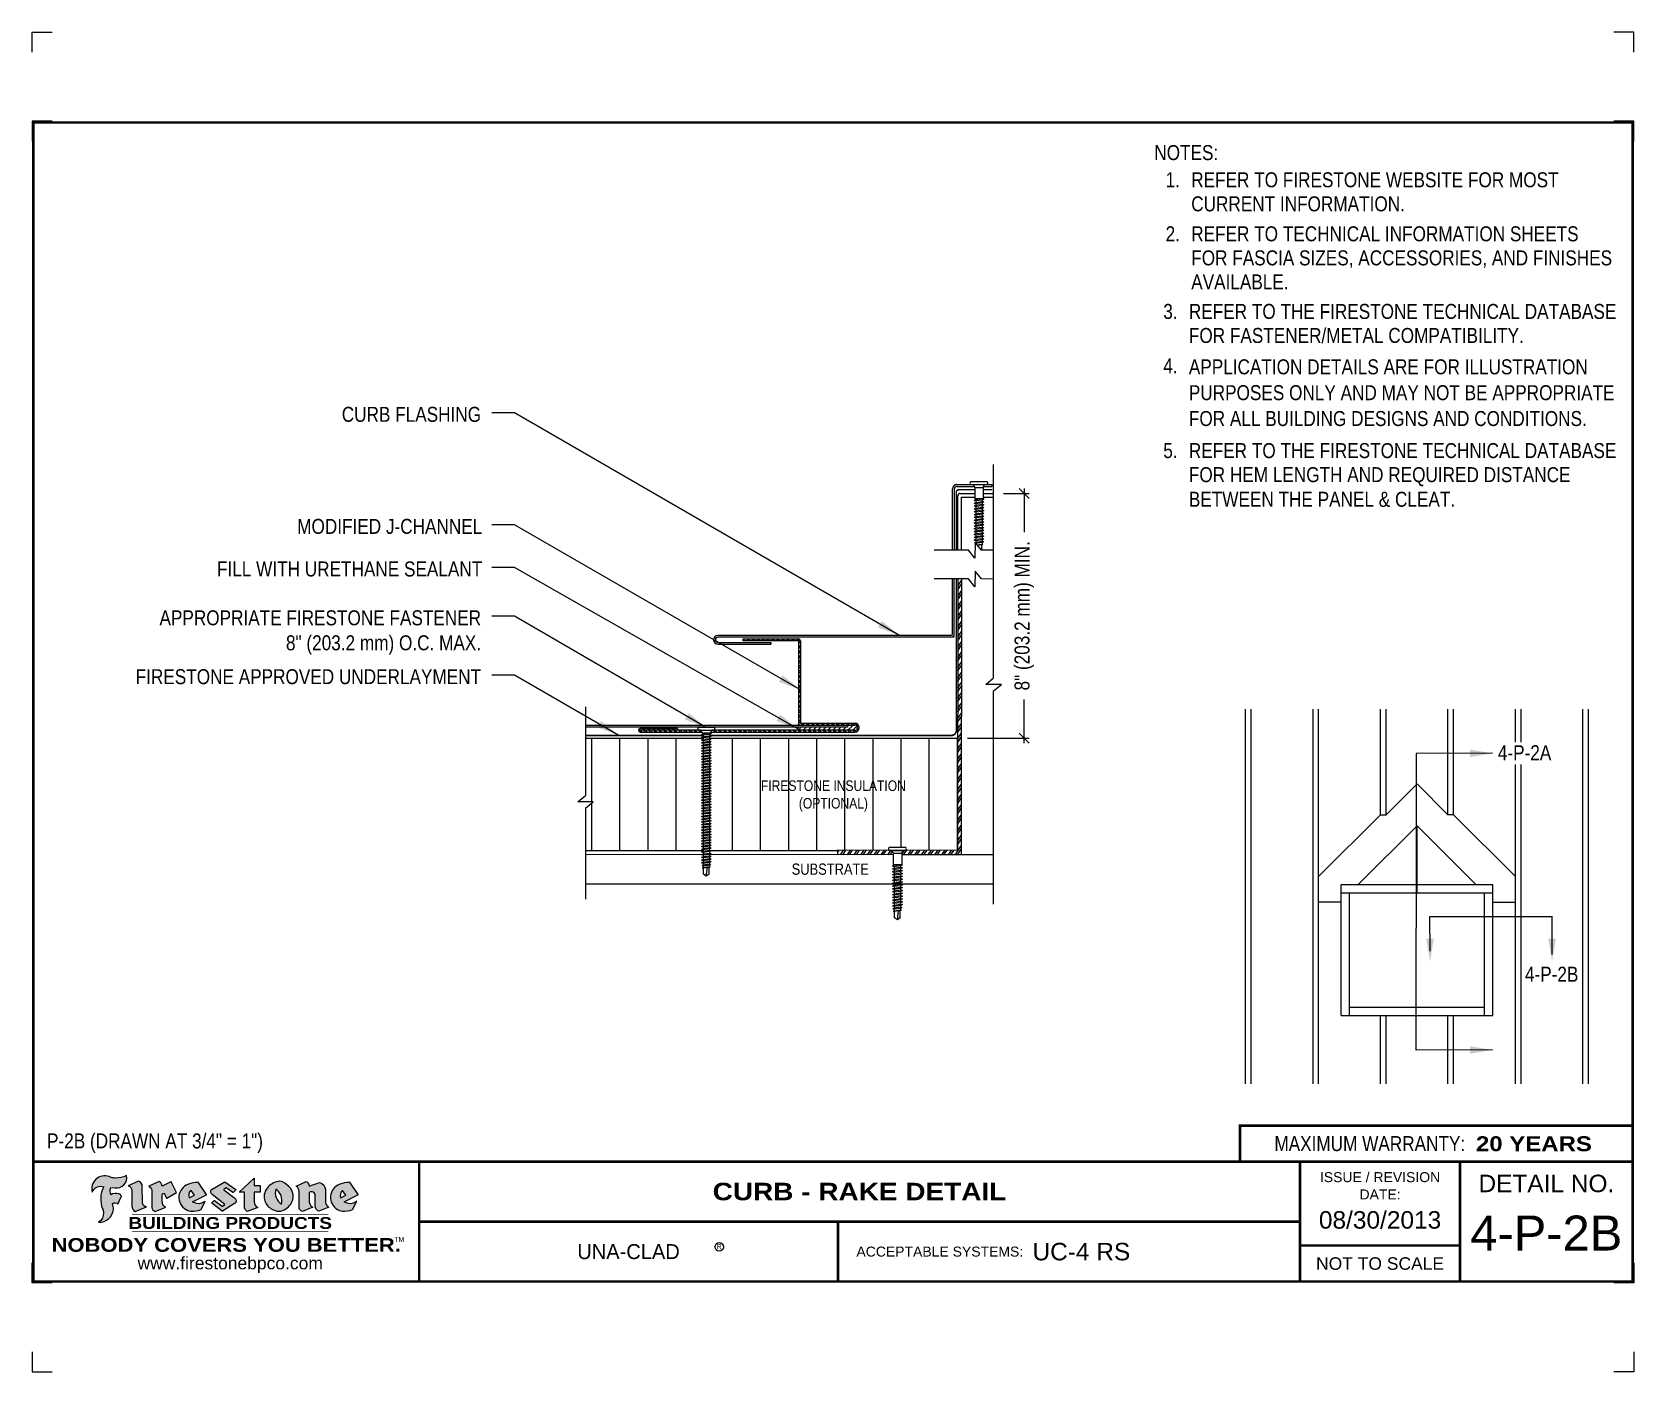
# Model space of a CAD drawing. Header units: inches. Extents: x 0 to 20, y 0 to 16.8.
import ezdxf
from ezdxf.enums import TextEntityAlignment as Align

# ---------------------------------------------------------------- set-up
doc = ezdxf.new("R2010")
doc.units = ezdxf.units.IN
doc.header["$MEASUREMENT"] = 0
doc.linetypes.add('HIDDEN', pattern=[0.375, 0.25, -0.125])
doc.layers.get('0').update_dxf_attribs({"linetype": 'CONTINUOUS'})
doc.layers.get('DEFPOINTS').update_dxf_attribs({"linetype": 'CONTINUOUS'})
for name, color, linetype, lineweight in [('FSBP-ACCESSORY-FIRESTONE', 7, 'CONTINUOUS', 9), ('FSBP-PANEL', 7, 'CONTINUOUS', 9), ('FSBP-TRIMS', 7, 'CONTINUOUS', 9)]:
    doc.layers.add(name, color=color, linetype=linetype, lineweight=lineweight)
for name, color, linetype in [('FSBP-ANNO-NOTE', 7, 'CONTINUOUS'), ('FSBP-INSULATION', 7, 'CONTINUOUS'), ('FSBP-MEMBRANE', 7, 'CONTINUOUS'), ('FSBP-SEALANTS', 1, 'CONTINUOUS'), ('FSBP-SUBSTRATE-GENERIC', 9, 'CONTINUOUS'), ('FSBP-TTLB', 7, 'CONTINUOUS'), ('FSBP-TTLB-BORDER', 7, 'CONTINUOUS'), ('FSBP-TTLB-TEXT', 7, 'CONTINUOUS'), ('FSBP-WALL-CURB', 9, 'CONTINUOUS')]:
    doc.layers.add(name, color=color, linetype=linetype)
doc.styles.add('ARIAL', font='arial.ttf')
doc.styles.add('ARIAL_BOLD', font='')
doc.styles.add('ARIAL_NAR', font='ARIALN.TTF')
doc.styles.add('BANKGOTHIC', font='bgothm.ttf')
doc.styles.add('FSBP_ARIAL_NAR', font='ARIALN.TTF')
doc.styles.add('TXT', font='simplex.shx')
doc.styles.get('ARIAL_BOLD').set_extended_font_data('Arial Black')
doc.dimstyles.new('FSBP-DIM', dxfattribs={"dimtxt": 0.1875, "dimasz": 0.125, "dimexe": 0.0625, "dimexo": 0.125, "dimgap": 0.125, "dimtad": 0, "dimdec": 0, "dimzin": 1, "dimdsep": 46, "dimlunit": 4, "dimtxsty": 'FSBP_ARIAL_NAR', "dimblk": 'OBLIQUE', "dimcen": 0.09375, "dimdle": 0.0625, "dimclrd": 256, "dimclre": 256, "dimclrt": 256, "dimadec": 0, "dimazin": 0, "dimtfac": 1, "dimtdec": 0, "dimtmove": 1, "dimatfit": 3, "dimfxl": 0, "dimtolj": 1, "dimtzin": 0, "dimlwd": -1, "dimlwe": -1, "dimarcsym": 0})
doc.dimstyles.new('STANDARD$7', dxfattribs={"dimscale": 1.5, "dimtxt": 0.2, "dimasz": 0.1, "dimexe": 0.1, "dimexo": 0.125, "dimgap": 0.09, "dimtad": 0, "dimdec": 3, "dimzin": 4, "dimdsep": 46, "dimtxsty": 'TXT', "dimcen": 0.09, "dimadec": 0, "dimazin": 0, "dimtfac": 1, "dimtdec": 3, "dimtofl": 0, "dimtmove": 2, "dimatfit": 3, "dimfxl": 0, "dimtolj": 1, "dimtzin": 4, "dimarcsym": 0})

msp = doc.modelspace()

# ---------------------------------------------------------------- texts
at = {"layer": 'DEFPOINTS', "style": 'FSBP_ARIAL_NAR'}
msp.add_text('P-2B (DRAWN AT 3/4" = 1")', height=0.1875, dxfattribs=at).set_placement((0.1874925427754306, 2.890285000893115), align=Align.MIDDLE_LEFT)
at = {"layer": 'FSBP-ANNO-NOTE', "style": 'FSBP_ARIAL_NAR'}
for s, p in [('NOTES:', (14.03332479588035, 15.25361110059771)), ('REFER TO FIRESTONE WEBSITE FOR MOST', (14.49498521861263, 14.91313934410411)), ('CURRENT INFORMATION.', (14.49498521861263, 14.61235809410411)), ('REFER TO TECHNICAL INFORMATION SHEETS', (14.49498521861263, 14.23735809410411)), ('FOR FASCIA SIZES, ACCESSORIES, AND FINISHES', (14.49498521861263, 13.93657684410411)), ('AVAILABLE.', (14.49498521861263, 13.63579559410411)), ('REFER TO THE FIRESTONE TECHNICAL DATABASE', (14.46558625541428, 13.26664522639124)), ('FOR FASTENER/METAL COMPATIBILITY.', (14.46558625541428, 12.96586397639124)), ('REFER TO THE FIRESTONE TECHNICAL DATABASE', (14.46558625541428, 11.52551176634721)), ('FOR HEM LENGTH AND REQUIRED DISTANCE', (14.46558625541428, 11.22473051634721)), ('BETWEEN THE PANEL & CLEAT.', (14.46558625541428, 10.91659050924856))]:
    msp.add_text(s, height=0.1875, dxfattribs=at).set_placement(p, align=Align.MIDDLE_LEFT)
for s, height, p in [('1.', 0.1875, (14.26342370209086, 14.91313934410411)), ('2.', 0.1875, (14.26451646861263, 14.23735809410411)), ('3.', 0.1875, (14.23511750541428, 13.26664522639125)), ('4.', 0.1875, (14.23511756793582, 12.58656092616636)), ('5.', 0.1875, (14.23511750541428, 11.52551176634722)), ('SUBSTRATE', 0.140625, (9.982318022506373, 6.289992706495225))]:
    msp.add_text(s, height=height, dxfattribs=at).set_placement(p, align=Align.MIDDLE_CENTER)
at = {"layer": 'FSBP-ANNO-NOTE', "char_height": 0.1875, "style": 'FSBP_ARIAL_NAR'}
for s, insert, attachment_point in [('CURB FLASHING', (5.61493308056947, 12.07299669917582), 3), ('MODIFIED J-CHANNEL', (5.629956464271482, 10.67156072392736), 3), ('FILL WITH URETHANE SEALANT', (5.629956464271482, 10.13851846046549), 3), ('APPROPRIATE FIRESTONE FASTENER\\P8" (203.2 mm) O.C. MAX.', (5.61493308056947, 9.527567372595662), 3), ('FIRESTONE APPROVED UNDERLAYMENT', (5.61493308056947, 8.791461752885471), 3), ('4-P-2A', (18.99761316742744, 7.652707461313231), 9), ('4-P-2B', (19.3364262244618, 4.88159845511068), 9)]:
    msp.add_mtext(s, dxfattribs=dict(at, insert=insert, attachment_point=attachment_point))
at = {"layer": 'FSBP-ANNO-NOTE', "insert": (10.02050911582711, 7.399894025077701), "char_height": 0.1318359375, "width": 2.35076821938217, "attachment_point": 2, "style": 'FSBP_ARIAL_NAR'}
msp.add_mtext('FIRESTONE INSULATION \\P(OPTIONAL)', dxfattribs=at)
at = {"layer": 'FSBP-TRIMS', "style": 'FSBP_ARIAL_NAR'}
for s, p in [('APPLICATION DETAILS ARE FOR ILLUSTRATION', (14.46548182967577, 12.47986416899956)), ('PURPOSES ONLY AND MAY NOT BE APPROPRIATE', (14.46548182967577, 12.15645735172247)), ('FOR ALL BUILDING DESIGNS AND CONDITIONS.', (14.46548182967577, 11.83305057485873))]:
    msp.add_text(s, height=0.1875, dxfattribs=at).set_placement(p)

# ---------------------------------------------------------------- blocks, each defined once
blk = doc.blocks.new('FSBP_AP_FASTENER_02')
at = {"layer": 'FSBP-ACCESSORY-FIRESTONE'}
for p, q in [((8.067609890790237, 9.254251986866306), (8.091047390790237, 9.207376986866306)), ((8.091047390790237, 9.207376986866306), (8.091047390790237, 9.019876986866306)), ((8.091047390790237, 9.207376986866306), (8.231672390790237, 9.207376986866306)), ((8.231672390790237, 9.207376986866306), (8.255109890790237, 9.254251986866306)), ((8.231672390790237, 9.207376986866306), (8.231672390790237, 9.019876986866306)), ((8.091047390790237, 9.019876986866306), (8.108625515790237, 9.004810022580598)), ((8.108625515790237, 8.98113457231767), (8.108625515790237, 8.957459122054741)), ((8.108625515790237, 8.93378367179177), (8.108625515790237, 8.910108221528843)), ((8.108625515790237, 8.886432771265914), (8.108625515790237, 8.862757321002944)), ((8.108625515790237, 8.839081870740015), (8.108625515790237, 8.815406420477045)), ((8.214094265790237, 8.996201536603378), (8.214094265790237, 8.97252608634045)), ((8.214094265790237, 8.948850636077479), (8.214094265790237, 8.92517518581455)), ((8.214094265790237, 8.901499735551623), (8.214094265790237, 8.877824285288652)), ((8.214094265790237, 8.854148835025724), (8.214094265790237, 8.830473384762795)), ((8.108625515790237, 8.791730970214116), (8.108625515790237, 8.768055519951188)), ((8.108625515790237, 8.744380069688217), (8.108625515790237, 8.72070461942529)), ((8.108625515790237, 8.697029169162361), (8.108625515790237, 8.67335371889939)), ((8.108625515790237, 8.649678268636462), (8.108625515790237, 8.626002818373534)), ((8.108625515790237, 8.602327368110563), (8.108625515790237, 8.578651917847635)), ((8.108625515790237, 8.554976467584707), (8.108625515790237, 8.531301017321736)), ((8.214094265790237, 8.806797934499825), (8.214094265790237, 8.783122484236896)), ((8.214094265790237, 8.759447033973968), (8.214094265790237, 8.735771583710997)), ((8.214094265790237, 8.71209613344807), (8.214094265790237, 8.688420683185141)), ((8.214094265790237, 8.66474523292217), (8.214094265790237, 8.641069782659242)), ((8.214094265790237, 8.617394332396314), (8.214094265790237, 8.593718882133343)), ((8.214094265790237, 8.570043431870415), (8.214094265790237, 8.546367981607444)), ((8.108625515790237, 8.507625567058808), (8.108625515790237, 8.48395011679588)), ((8.108625515790237, 8.460274666532909), (8.108625515790237, 8.43659921626998)), ((8.108625515790237, 8.412923766007053), (8.108625515790237, 8.389248315744082)), ((8.108625515790237, 8.365572865481154), (8.108625515790237, 8.341897415218225)), ((8.108625515790237, 8.318221964955255), (8.108625515790237, 8.294546514692327)), ((8.214094265790237, 8.522692531344516), (8.214094265790237, 8.499017081081588)), ((8.214094265790237, 8.475341630818617), (8.214094265790237, 8.451666180555689)), ((8.214094265790237, 8.42799073029276), (8.214094265790237, 8.40431528002979)), ((8.214094265790237, 8.380639829766862), (8.214094265790237, 8.356964379503934)), ((8.214094265790237, 8.333288929240963), (8.214094265790237, 8.309613478978035)), ((8.214094265790237, 8.285938028715107), (8.214094265790237, 8.262262578452136)), ((8.108625515790237, 8.270871064429398), (8.108625515790237, 8.247195614166428)), ((8.114484890790237, 8.130382551065237), (8.114484890790237, 8.236194942606401)), ((8.161359890790237, 8.095226301065237), (8.114484890790237, 8.130382551065237)), ((8.161359890790237, 8.095226301065237), (8.179814568015516, 8.245527753638596)), ((8.208234890790237, 8.130382551065237), (8.161359890790237, 8.095226301065237)), ((8.208234890790237, 8.130382551065237), (8.208234890790237, 8.249587799749234))]:
    blk.add_line(p, q, dxfattribs=at)
blk.add_lwpolyline([(8.301984890790237, 9.254251986866306, 0.375321302791409), (8.301984890790237, 9.301126986866306), (8.301984890790237, 9.301126986866306), (8.020734890790239, 9.301126986866308), (8.020734890790237, 9.301126986866306, 0.3753213027914651), (8.020734890790237, 9.254251986866306)], format="xyb", close=True, dxfattribs=at)
for points in [[(8.079328640790237, 8.988787029591988), (8.108625515790237, 9.004810022580598), (8.214094265790237, 9.019876986866306), (8.243391140790237, 9.012224529591988), (8.214094265790237, 8.996201536603378), (8.108625515790237, 8.98113457231767)], [(8.079328640790237, 8.941436129066089), (8.108625515790237, 8.957459122054741), (8.214094265790237, 8.97252608634045), (8.243391140790237, 8.964873629066089), (8.214094265790237, 8.948850636077479), (8.108625515790237, 8.93378367179177)], [(8.079328640790237, 8.894085228540233), (8.108625515790237, 8.910108221528843), (8.214094265790237, 8.92517518581455), (8.243391140790237, 8.917522728540233), (8.214094265790237, 8.901499735551623), (8.108625515790237, 8.886432771265914)], [(8.079328640790237, 8.846734328014334), (8.108625515790237, 8.862757321002944), (8.214094265790237, 8.877824285288652), (8.243391140790237, 8.870171828014334), (8.214094265790237, 8.854148835025724), (8.108625515790237, 8.839081870740015)], [(8.079328640790237, 8.799383427488435), (8.108625515790237, 8.815406420477045), (8.214094265790237, 8.830473384762795), (8.243391140790237, 8.822820927488435), (8.214094265790237, 8.806797934499825), (8.108625515790237, 8.791730970214116)], [(8.079328640790237, 8.752032526962578), (8.108625515790237, 8.768055519951188), (8.214094265790237, 8.783122484236896), (8.243391140790237, 8.775470026962578), (8.214094265790237, 8.759447033973968), (8.108625515790237, 8.744380069688217)], [(8.079328640790237, 8.70468162643668), (8.108625515790237, 8.72070461942529), (8.214094265790237, 8.735771583710997), (8.243391140790237, 8.72811912643668), (8.214094265790237, 8.71209613344807), (8.108625515790237, 8.697029169162361)], [(8.079328640790237, 8.65733072591078), (8.108625515790237, 8.67335371889939), (8.214094265790237, 8.688420683185141), (8.243391140790237, 8.68076822591078), (8.214094265790237, 8.66474523292217), (8.108625515790237, 8.649678268636462)], [(8.079328640790237, 8.609979825384924), (8.108625515790237, 8.626002818373534), (8.214094265790237, 8.641069782659242), (8.243391140790237, 8.633417325384924), (8.214094265790237, 8.617394332396314), (8.108625515790237, 8.602327368110563)], [(8.079328640790237, 8.562628924859025), (8.108625515790237, 8.578651917847635), (8.214094265790237, 8.593718882133343), (8.243391140790237, 8.586066424859025), (8.214094265790237, 8.570043431870415), (8.108625515790237, 8.554976467584707)], [(8.079328640790237, 8.515278024333126), (8.108625515790237, 8.531301017321736), (8.214094265790237, 8.546367981607444), (8.243391140790237, 8.538715524333126), (8.214094265790237, 8.522692531344516), (8.108625515790237, 8.507625567058808)], [(8.079328640790237, 8.46792712380727), (8.108625515790237, 8.48395011679588), (8.214094265790237, 8.499017081081588), (8.243391140790237, 8.49136462380727), (8.214094265790237, 8.475341630818617), (8.108625515790237, 8.460274666532909)], [(8.079328640790237, 8.42057622328137), (8.108625515790237, 8.43659921626998), (8.214094265790237, 8.451666180555689), (8.243391140790237, 8.44401372328137), (8.214094265790237, 8.42799073029276), (8.108625515790237, 8.412923766007053)], [(8.079328640790237, 8.373225322755472), (8.108625515790237, 8.389248315744082), (8.214094265790237, 8.40431528002979), (8.243391140790237, 8.396662822755472), (8.214094265790237, 8.380639829766862), (8.108625515790237, 8.365572865481154)], [(8.079328640790237, 8.325874422229573), (8.108625515790237, 8.341897415218225), (8.214094265790237, 8.356964379503934), (8.243391140790237, 8.349311922229573), (8.214094265790237, 8.333288929240963), (8.108625515790237, 8.318221964955255)], [(8.086652859540237, 8.279569838668008), (8.108625515790237, 8.294546514692327), (8.214094265790237, 8.309613478978035), (8.236066922040237, 8.300914704739425), (8.214094265790237, 8.285938028715107), (8.108625515790237, 8.270871064429398)], [(8.097639187665237, 8.23970727615429), (8.108625515790237, 8.247195614166428), (8.214094265790237, 8.262262578452136), (8.225080593915237, 8.25791319133283), (8.214094265790237, 8.250424853320693), (8.108625515790237, 8.235357889034985)]]:
    blk.add_lwpolyline(points, close=True, dxfattribs=at)
blk.add_lwpolyline([(8.091047390790237, 9.019876986866306), (8.231672390790237, 9.019876986866306)], dxfattribs=at)
blk = doc.blocks.new('_OBLIQUE')
at = {"color": 0, "linetype": 'ByBlock'}
blk.add_line((-0.5, -0.5), (0.5, 0.5), dxfattribs=at)
blk = doc.blocks.new('*D2')
at = {"layer": 'DEFPOINTS', "color": 0, "transparency": 16777216}
for p in [(12.02328469568107, 10.98941541540483), (12.40743589447695, 10.98941541540483), (11.57179411277141, 7.9302202567696)]:
    blk.add_point(p, dxfattribs=at)
at = {"layer": 'FSBP-PANEL', "transparency": 16777216}
for p, q in [((12.40743589447695, 11.05191541540483), (12.40743589447695, 10.50325291469887)), ((12.14828469568107, 10.98941541540483), (12.46993589447695, 10.98941541540483)), ((12.40743589447695, 7.8677202567696), (12.40743589447695, 8.41355305112452)), ((11.69679411277141, 7.9302202567696), (12.46993589447695, 7.9302202567696))]:
    blk.add_line(p, q, dxfattribs=at)
at = {"layer": 'FSBP-PANEL', "transparency": 16777216, "xscale": 0.125, "yscale": 0.125, "zscale": 0.125}
for p, rotation in [((12.40743589447695, 10.98941541540483), 90), ((12.40743589447695, 7.9302202567696), 270)]:
    blk.add_blockref('_OBLIQUE', p, dxfattribs=dict(at, rotation=rotation))
at = {"layer": 'FSBP-PANEL', "transparency": 16777216, "insert": (12.40743589447695, 9.4584029829117), "char_height": 0.1875, "attachment_point": 5, "rotation": 90, "style": 'FSBP_ARIAL_NAR'}
blk.add_mtext('\\A1;8" (203.2 mm) MIN.', dxfattribs=at)
blk = doc.blocks.new('A$C486F1324')
at = {"layer": 'FSBP-TTLB-TEXT'}
h = blk.add_hatch(color=1, dxfattribs=at)
edge = h.paths.add_edge_path()
edge.add_arc((1.05293473454803, 2.432581823257731), 0.1319107607348553, 264.0410451462098, 370.3106169565175)
edge.add_arc((1.043176611464152, 2.752262660202042), 0.3273056962876236, 270.05058356628535, 295.23459397187514, ccw=False)
edge.add_arc((1.038426922191803, 2.56403150268051), 0.13916565617135, 249.3281275763668, 272.0749124149863, ccw=False)
edge.add_line((0.989299278179902, 2.433825686944644), (0.9631177487359136, 2.445558787492629))
edge.add_arc((0.9095748620182865, 2.291407038981255), 0.1631857907024101, 70.84590087378872, 194.3325259843273)
edge.add_arc((0.8600509757814071, 2.204839658458385), 0.1179914261095279, 70.96950098067123, 156.9641407594483, ccw=False)
edge.add_arc((1.168766374175352, 2.162383550941515), 0.3110405457095052, 150.323113748316, 203.2084295854517)
edge.add_arc((0.7718745149407522, 1.989572487159472), 0.121858715661731, 0.8849157075190988, 24.34668939894999, ccw=False)
edge.add_arc((0.7650031314481953, 1.983307491475024), 0.1289731377238324, -58.36655102076742, 3.6216782311386737, ccw=False)
edge.add_arc((0.8412948678329051, 2.051617467449851), 0.1783301886510352, 267.2205474105585, 354.1381621173521)
edge.add_arc((0.8059370697409881, 2.029692373120287), 0.212787892960859, 0.9996158580669322, 21.00503380861244)
edge.add_arc((1.034432087517867, 2.064164197730946), 0.05136395668415856, 40.821177131732725, 125.52727787225791, ccw=False)
edge.add_line((1.073301941138498, 2.097740834336818), (1.118401912534369, 2.200031471354478))
edge.add_arc((1.056483187403122, 2.160862735149867), 0.07326744446031509, 32.31675181867256, 66.31481236598174)
edge.add_arc((1.047887483703787, 2.124501603239696), 0.110224694801178, 69.81791323323885, 125.254734720681)
edge.add_arc((1.143333842085744, 2.261873949018218), 0.1659710644737307, 164.1569669952081, 196.5811013160487, ccw=False)
edge.add_line((0.9836674837126961, 2.307184524455224), (1.039240299265617, 2.301383838364885))
h = blk.add_hatch(color=1, dxfattribs=at)
edge = h.paths.add_edge_path()
edge.add_line((2.779085526150499, 2.423583663157117), (2.779085526150499, 2.333881224553082))
edge.add_arc((2.781392442941157, 2.333881224553068), 0.00230691679065842, 179.9999999996471, 269.9999999996471)
edge.add_line((2.781392442941143, 2.331574307762409), (2.851042658398813, 2.331574307762409))
edge.add_arc((2.851042658398813, 2.329267390971708), 0.002306916790701052, 0, 90, ccw=False)
edge.add_line((2.853349575189514, 2.329267390971708), (2.853349575189514, 2.251757171804073))
edge.add_arc((2.851042658398828, 2.251757171804087), 0.002306916790686842, 269.99999999964706, 359.99999999964706, ccw=False)
edge.add_line((2.851042658398813, 2.2494502550134), (2.781392442941143, 2.2494502550134))
edge.add_arc((2.781392442941157, 2.247143338222742), 0.00230691679065842, 90.00000000035294, 180.0000000003529)
edge.add_line((2.779085526150499, 2.247143338222727), (2.779085526150499, 2.127433711485182))
edge.add_arc((2.852360918257401, 2.12369642034561), 0.07337063740681414, 177.0802527808787, 245.3249543133826)
edge.add_line((2.821730779419073, 2.057025249452735), (2.690154522263373, 2.008229701244503))
edge.add_arc((2.724235369940526, 2.066534893757658), 0.06753517344606048, 177.0345319916278, 239.69264280249018, ccw=False)
edge.add_line((2.656790633108545, 2.070028763539753), (2.656790633108545, 2.247143338222727))
edge.add_arc((2.654483716317887, 2.247143338222742), 0.00230691679065842, 359.9999999996471, 449.999999999647)
edge.add_line((2.654483716317901, 2.2494502550134), (2.588482915647847, 2.2494502550134))
edge.add_line((2.588482915647847, 2.2494502550134), (2.779085526150499, 2.423583663157117))
h = blk.add_hatch(color=1, dxfattribs=at)
edge = h.paths.add_edge_path()
edge.add_line((1.290864384038019, 2.008492524202993), (1.43097033225452, 2.064791420292025))
edge.add_arc((1.436644270662416, 2.121823377800686), 0.0573135041183696, 181.971787100199, 264.31851000495806, ccw=False)
edge.add_line((1.379364702405683, 2.119851370029735), (1.37903731712966, 2.320596934648066))
edge.add_arc((1.309888624547209, 2.320484163719063), 0.06914878453844908, 0.0934405599589634, 72.42834396969008)
edge.add_line((1.330764526052365, 2.386406475112793), (1.202464409119062, 2.328412355415324))
edge.add_arc((1.190871232973747, 2.27232224160737), 0.05727567197445638, -0.017399788185684884, 78.322067691347, ccw=False)
edge.add_line((1.248146902307115, 2.272304847925781), (1.248199233300755, 2.075706805862339))
edge.add_arc((1.321324461293944, 2.07497573358174), 0.07312888236350451, 179.4272023230205, 245.3845503102953)
h = blk.add_hatch(color=1, dxfattribs=at)
edge = h.paths.add_edge_path()
edge.add_line((1.807651786805041, 2.246865396077439), (1.737783921756391, 2.3789790723241))
edge.add_arc((1.735744620158095, 2.377900594660677), 0.002306916790721869, 27.871971334059, 117.3766794470738)
edge.add_line((1.734683811260555, 2.37994914282028), (1.626263425247162, 2.323805327202692))
edge.add_arc((1.56271380654142, 2.324730636700022), 0.06355635479880146, 359.1658080110728, 425.8793658831422)
edge.add_line((1.58868669411409, 2.382737699601435), (1.462504212281334, 2.325700791685492))
edge.add_arc((1.423437031978647, 2.260476169502841), 0.07602957263902102, -3.4414039757249952, 59.079922442849806, ccw=False)
edge.add_line((1.499329501278754, 2.255912287470565), (1.499329501278754, 2.058449488485891))
edge.add_arc((1.556162430058898, 2.062578896434379), 0.05698275005415229, 184.1557352478596, 255.3066498366543)
edge.add_line((1.541709001656801, 2.007459641984056), (1.672916305560551, 2.060182788021976))
edge.add_arc((1.703923541705656, 2.128694263707063), 0.0752015358480571, 207.5160880841914, 245.649226723163, ccw=False)
edge.add_arc((1.736675161903364, 2.139384485703829), 0.1093332836229114, 179.4823365255142, 204.5537900001095, ccw=False)
edge.add_line((1.62734634068791, 2.140372291052628), (1.62734634068791, 2.218192830870564))
edge.add_arc((1.644214729975653, 2.216674003513419), 0.01693662875851178, 28.356188110623293, 174.8549701683578, ccw=False)
edge.add_arc((1.642965400400852, 2.211114314414412), 0.02111886817708026, 22.216893572439176, 40.102139564264576, ccw=False)
edge.add_line((1.662516385616714, 2.219099649108088), (1.682263761023097, 2.175858276730239))
edge.add_arc((1.6843622118052, 2.176816592645914), 0.002306916790685473, 204.5451281842827, 299.6323508190097)
edge.add_line((1.685502826970224, 2.174811383897563), (1.806753100371753, 2.243781709665697))
edge.add_line((1.806753100371753, 2.243781709665697), (1.807651786805041, 2.246865396077439))
h = blk.add_hatch(color=1, dxfattribs=at)
h.paths.add_polyline_path([(2.079013696958969, 2.372509599487572, 0.02524281661523788), (2.04064932662921, 2.369780089618544, 0.1213611957758757), (1.917398876930707, 2.330017413997425, 0.6151668103976068), (1.948366326295928, 2.020927234590275, 0.05306812109568645), (1.983561194740633, 2.012967556948965, 0.1150932231766138), (2.114751686428195, 2.031339923561191), (2.166820534440563, 2.13634411089113, -0.08755405562188731), (2.119855574390459, 2.112121973331725, -0.265591761123442), (2.008317279265117, 2.129763140217776), (2.180972862525681, 2.216714869958551, 0.4518949533370738), (2.18184769374962, 2.220065341664835)])
h.paths.add_polyline_path([(2.029842278823895, 2.211936798819394), (1.966738618897312, 2.179300291603411, -0.3720533890450154), (1.98880241555118, 2.270120236003706)], flags=16)
h = blk.add_hatch(color=1, dxfattribs=at)
edge = h.paths.add_edge_path()
edge.add_arc((2.27603235730526, 2.253253635380584), 0.04152450223225725, 123.20805433950699, 232.2027298779723, ccw=False)
edge.add_line((2.253290182792528, 2.287996660350629), (2.409160936544441, 2.376738928011363))
edge.add_arc((2.410302318411599, 2.374734155577214), 0.002306916790741141, 55.646444661762985, 119.65426054492829, ccw=False)
edge.add_line((2.411604106875319, 2.376638679631967), (2.547434611018917, 2.283795229912059))
edge.add_arc((2.546093867806404, 2.281917925270474), 0.002306916790700397, -42.731101238422525, 54.4661353739603, ccw=False)
edge.add_line((2.547788405158445, 2.280352547283613), (2.514082878729613, 2.24386597727802))
edge.add_arc((2.512388341377596, 2.245431355264869), 0.002306916790673009, 233.7527076894891, 317.2688987613858, ccw=False)
edge.add_line((2.511024327141814, 2.243570890203742), (2.429474878371439, 2.303359494337499))
edge.add_arc((2.428110864135639, 2.301499029276328), 0.002306916790719975, 53.75270768979195, 124.4135619297851)
edge.add_line((2.426807081754208, 2.303402188907356), (2.398558946171835, 2.284050464081318))
edge.add_arc((2.399862728553238, 2.282147304450302), 0.002306916790694715, 124.413561929383, 231.8459020253661)
edge.add_line((2.398437564694706, 2.280333255648443), (2.535524934179665, 2.17263385734519))
edge.add_arc((2.50987198472614, 2.139980978912016), 0.04152450223225738, -55.21225898295222, 51.84590202520428, ccw=False)
edge.add_line((2.533563285444262, 2.105878096982181), (2.380059912363055, 2.01288121029809))
edge.add_arc((2.378864566801948, 2.014854282539261), 0.002306916790727091, 233.2955624372944, 301.20872157023166, ccw=False)
edge.add_line((2.377485752065996, 2.013004759626924), (2.246891586179532, 2.110362385828026))
edge.add_arc((2.248272903809107, 2.112210040201936), 0.002306916790697761, 135.5134179846413, 233.2179869199888, ccw=False)
edge.add_line((2.246627115749294, 2.113826594173005), (2.278464340477814, 2.146239569709692))
edge.add_arc((2.280110128537683, 2.144623015738608), 0.002306916790748419, 53.03528399993951, 135.5134179853709, ccw=False)
edge.add_line((2.281497330874759, 2.146466256025562), (2.37745964320722, 2.074246076768972))
edge.add_arc((2.378846845544219, 2.076089317055831), 0.002306916790626977, 233.0352840000668, 302.2362632414408)
edge.add_line((2.380077382034147, 2.074137998264391), (2.409909958711938, 2.092950954072577))
edge.add_arc((2.408679422222006, 2.094902272864085), 0.002306916790685166, 302.2362632406177, 412.2027298768422)
edge.add_line((2.410093260944637, 2.096725162094273), (2.2505832602986, 2.22044162923676))
h = blk.add_hatch(color=1, dxfattribs=at)
edge = h.paths.add_edge_path(flags=16)
edge.add_arc((2.955988474005852, 2.146034781181318), 0.1684614578629418, 344.5558804047866, 417.0140046669545)
edge.add_arc((3.210083044523077, 2.242479849301684), 0.1684614578629413, 164.5558804047865, 237.0140046669547)
edge = h.paths.add_edge_path()
edge.add_arc((3.085000081380657, 2.190898847034975), 0.1828726885096672, 136.0914512150048, 191.213418978326)
edge.add_arc((3.080564515311864, 2.199009864590429), 0.1803148804748503, 194.0167254156723, 240.6663730831859)
edge.add_arc((3.113672006657439, 2.246327426840207), 0.2378525180183702, 239.2975390661776, 264.2889872773176)
edge.add_arc((3.064469747004688, 2.211810064170161), 0.2037606892471559, 277.1986764832036, 326.503572961274)
edge.add_arc((3.093364291682004, 2.196728640902951), 0.1713748657917089, 325.3768876809903, 406.3828327799088)
edge.add_arc((3.027464452944376, 2.141218864507682), 0.2571945645850002, 44.28462553519766, 73.82901434867304)
edge.add_arc((3.13277746446545, 2.132489990494792), 0.2579560664039133, 97.50292863483666, 134.1039137579026)
h = blk.add_hatch(color=1, dxfattribs=at)
edge = h.paths.add_edge_path()
edge.add_line((3.33831519343592, 2.058643648811753), (3.33831519343592, 2.255912287470565))
edge.add_arc((3.262422724135841, 2.260476169502887), 0.076029572638996, 356.5585960242387, 419.0799224428129)
edge.add_line((3.301489904438557, 2.325700791685492), (3.427672386271257, 2.382737699601435))
edge.add_arc((3.401699498698617, 2.324730636699968), 0.06355635479883828, 0.39626228338801184, 65.87936588318729, ccw=False)
edge.add_line((3.465254333483887, 2.325170194128376), (3.596151383567263, 2.371448459092008))
edge.add_arc((3.571369086579416, 2.27774289547643), 0.09692726601172152, 2.366977007666776, 75.18615851992018, ccw=False)
edge.add_line((3.668213654208745, 2.281745971443158), (3.668213654208745, 2.142456301410775))
edge.add_arc((3.777502514268014, 2.139339897279081), 0.1093332836229047, 178.3666365323575, 204.5537900000423)
edge.add_arc((3.744750894070185, 2.128649675282367), 0.07520153584796174, 207.5160880841712, 245.2240541443093)
edge.add_line((3.71323611585031, 2.060370178010899), (3.588210878431101, 2.010131177172084))
edge.add_arc((3.610972150886048, 2.078197660558692), 0.07177131519198725, 180.3328587115749, 251.5101856666586, ccw=False)
edge.add_line((3.539202046833867, 2.077780708850796), (3.539202046833867, 2.2155300510111))
edge.add_arc((3.501944494155337, 2.215955952136818), 0.0372599868942854, 359.3450650296065, 449.0500281941028)
edge.add_arc((3.498394839000171, 2.188871092646112), 0.06447454900600776, 86.29402372314017, 119.8211331593848)
edge.add_line((3.46633203284519, 2.244808056551889), (3.46633203284519, 2.140372291052628))
edge.add_arc((3.575660854060708, 2.139384485703815), 0.1093332836229751, 179.482336525507, 204.5537900001025)
edge.add_arc((3.542909233862866, 2.128694263706967), 0.0752015358479639, 207.51608808417, 245.6492267231416)
edge.add_line((3.511901997717774, 2.060182788021976), (3.380694693813967, 2.007459641984056))
edge.add_arc((3.395127450940398, 2.062546484817654), 0.05694615642555727, 183.9298782390169, 255.318496325343, ccw=False)
h = blk.add_hatch(color=1, dxfattribs=at)
h.paths.add_polyline_path([(3.973320437169735, 2.372509599487572, 0.02524281661523822), (3.934956066840033, 2.369780089618544, 0.1085638477195505), (3.823515797474061, 2.33691113673602, 0.6425897848490651), (3.842673066506751, 2.020927234590275, 0.05306812109569052), (3.877867934951342, 2.012967556948965, 0.1150932231766133), (4.009058426638961, 2.031339923561191), (4.061127274651329, 2.13634411089113, -0.08755405562189084), (4.014162314601225, 2.112121973331725, -0.2655917611234366), (3.902624019475826, 2.129763140217776), (4.075279602736447, 2.216714869958551, 0.4518949533370731), (4.076154433960386, 2.220065341664835)])
h.paths.add_polyline_path([(3.924149019034718, 2.211936798819394), (3.861045359108135, 2.179300291603411, -0.3720533890450147), (3.883109155761946, 2.270120236003706)], flags=16)
blk.add_circle((8.593239434063564, 1.565680298552095), 0.05268028021839655)
at = {"layer": 'DEFPOINTS', "linetype": 'Continuous', "ltscale": 1.75}
for points in [[(-3.512154225088215e-08, 16.51166663588279), (-3.512154225088215e-08, 16.76166663588279), (0.2499999648784577, 16.76166663588279)], [(20.03124996487848, 16.51166663588279), (20.03124996487848, 16.76166663588279), (19.78124996487848, 16.76166663588279)], [(-3.512154225088215e-08, 0.2499999692161197), (-3.512154225088215e-08, -3.078388033372903e-08), (0.2499999648784577, -3.078388033372903e-08)], [(20.03124996487848, 0.2499999692161197), (20.03124996487848, -3.078388033372903e-08), (19.78124996487848, -3.078388033372903e-08)]]:
    blk.add_lwpolyline(points, dxfattribs=at)
at = {"layer": 'DEFPOINTS', "color": 1}
for points in [[(0.2499999648784577, 15.64645830254946), (-3.512154225088215e-08, 15.64645830254946), (-3.512154225088215e-08, 15.39645830254946)], [(20.03124996487846, 15.39645830254946), (20.03124996487846, 15.64645830254946), (19.78124996487846, 15.64645830254946)], [(0.2499999648784577, 1.115208302549462), (-3.512154225088215e-08, 1.115208302549462), (-3.512154225088215e-08, 1.365208302549462)], [(20.03124996487846, 1.365208302549462), (20.03124996487846, 1.115208302549462), (19.78124996487846, 1.115208302549462)]]:
    blk.add_lwpolyline(points, dxfattribs=at)
at = {"layer": 'FSBP-TTLB', "const_width": 0.03125}
blk.add_lwpolyline([(15.10591267006784, 2.630833302549462), (20.01562496487846, 2.630833302549462), (20.01562496487846, 3.082093126616456), (15.10591267006784, 3.082093126616456)], close=True, dxfattribs=at)
for points in [[(0.01562496487845775, 2.630833302549462), (0.01562496487845775, 1.130833302549462), (20.01562496487846, 1.130833302549462), (20.01562496487846, 2.630833302549462), (0.01562496487845775, 2.630833302549462)], [(4.840833492085227, 2.630833302549462), (4.840833492085227, 1.880833302549462)], [(15.85591267006784, 2.630833302549462), (15.85591267006784, 1.130833302549462)], [(17.85672993223439, 2.630833302549462), (17.85672993223439, 1.130833302549462)], [(20.01562496487846, 2.630833302549462), (20.01562496487846, 1.130833302549462)], [(4.840833492085227, 1.880833302549462), (15.85591267006784, 1.880833302549462)], [(4.840833492085227, 1.880833302549462), (4.840833492085227, 1.130833302549462)], [(15.85591267006784, 1.582093126616456), (17.85672993223439, 1.582093126616456)]]:
    blk.add_lwpolyline(points, dxfattribs=at)
at = {"layer": 'FSBP-TTLB-BORDER', "const_width": 0.03125}
blk.add_lwpolyline([(20.01562496487846, 2.630833302549462), (20.01562496487846, 15.63083330254946), (0.01562496487845775, 15.63083330254946), (0.01562496487845775, 2.630833302549462)], dxfattribs=at)
at = {"layer": 'FSBP-TTLB-TEXT', "color": 1}
blk.add_line((0.7514681707107965, 2.251010548403869), (0.7514681707107965, 2.251010548403869), dxfattribs=at)
for points in [[(1.039240288603781, 2.301383839477765, 0.5000510906601082), (1.182715385655359, 2.456191808344684, -0.1103304102359608), (1.043465573188274, 2.424957091469324, -0.09957876667165425), (0.989299278179902, 2.433825686944644), (0.9631177487359136, 2.445558787492629, 0.5978159689075124), (0.7514681707107965, 2.251010548403869, -0.3938834584182213), (0.8985246071333276, 2.316382279576757, 0.2349406564350952), (0.8828960471532977, 2.039809584686154, -0.1027304183841549), (0.893718696891784, 1.991454482752047, -0.2772692352614086), (0.8326473561440534, 1.873497067927772, 0.3985429150902959), (1.018692578968699, 2.03340460748511, 0.0875124847930418), (1.004584981218573, 2.105966186820112, -0.3874031597924062), (1.073301941138498, 2.097740834336818), (1.118401912534369, 2.200031471354478, 0.1494423498871741), (1.085915528859078, 2.22795860457687, 0.2467195073738216), (0.9842643930489484, 2.214510412139376, -0.1424285161541127), (0.9836674837126961, 2.307184524455224), (1.039240299265617, 2.301383838364885)], [(2.779085526150499, 2.423583663157117), (2.779085526150499, 2.333881224553082, 0.4142135623730958), (2.781392442941143, 2.331574307762409), (2.851042658398813, 2.331574307762409, -0.414213562373095), (2.853349575189514, 2.329267390971708), (2.853349575189514, 2.251757171804073, -0.4142135623730938), (2.851042658398813, 2.2494502550134), (2.781392442941143, 2.2494502550134, 0.4142135623730958), (2.779085526150499, 2.247143338222727), (2.779085526150499, 2.127433711485182, 0.3068985753588853), (2.821730779419073, 2.057025249452735), (2.690154522263373, 2.008229701244503, -0.2804194150632976), (2.656790633108545, 2.070028763539753), (2.656790633108545, 2.247143338222727, 0.414213562373095), (2.654483716317901, 2.2494502550134), (2.588482915647847, 2.2494502550134), (2.779085526150499, 2.423583663157117)], [(2.18184769374962, 2.220065341664835), (2.079013696958969, 2.372509599487572, 0.02524281661523788), (2.04064932662921, 2.369780089618544, 0.1085638477195265), (1.929209057263352, 2.33691113673602, 0.6425897848491228), (1.948366326295928, 2.020927234590275, 0.05306812109568648), (1.983561194740633, 2.012967556948965, 0.1150932231766137), (2.114751686428195, 2.031339923561191), (2.166820534440563, 2.13634411089113, -0.0875540556218873), (2.119855574390459, 2.112121973331725, -0.2655917611234418), (2.008317279265117, 2.129763140217776), (2.180972862525681, 2.216714869958551)], [(4.076154433960386, 2.220065341664835), (3.973320437169735, 2.372509599487572, 0.02524281661523788), (3.934956066840033, 2.369780089618544, 0.1085638477195265), (3.823515797474061, 2.33691113673602, 0.6425897848491228), (3.842673066506751, 2.020927234590275, 0.05306812109568648), (3.877867934951342, 2.012967556948965, 0.1150932231766137), (4.009058426638961, 2.031339923561191), (4.061127274651329, 2.13634411089113, -0.0875540556218873), (4.014162314601225, 2.112121973331725, -0.2655917611234418), (3.902624019475826, 2.129763140217776), (4.075279602736447, 2.216714869958551)], [(4.075279602736447, 2.216714869958551, 0.4518949533370731), (4.076154433960386, 2.220065341664835, 0.4518949533370731)]]:
    blk.add_lwpolyline(points, format="xyb", dxfattribs=at)
for points in [[(1.290864384038019, 2.008492524202993), (1.43097033225452, 2.064791420292025, -0.3756100036733062), (1.379364702405683, 2.119851370029735), (1.37903731712966, 2.320596934648066, 0.3265360292958048), (1.330764526052365, 2.386406475112793), (1.202464409119062, 2.328412355415324, -0.3557863980845349), (1.248146902307115, 2.272304847925781), (1.248199233300755, 2.075706805862339, 0.2960110723418457)], [(1.807651786805041, 2.246865396077439), (1.737783921756391, 2.3789790723241, 0.4116839150163434), (1.734683811260555, 2.37994914282028), (1.626263425247162, 2.323805327202692, 0.2996033003794034), (1.58868669411409, 2.382737699601435), (1.462504212281334, 2.325700791685492, -0.2797757560995365), (1.499329501278754, 2.255912287470565), (1.499329501278754, 2.058449488485891, 0.320828638474519), (1.541709001656801, 2.007459641984056), (1.672916305560551, 2.060182788021976, -0.1679398621276611), (1.637228717577119, 2.093951330204405, -0.1098333365370753), (1.62734634068791, 2.140372291052628), (1.62734634068791, 2.218192830870564, -0.743334502655012), (1.659119166646138, 2.224718079671632, -0.07819791644735608), (1.662516385616714, 2.219099649108088), (1.682263761023097, 2.175858276730239, 0.4404648714563479), (1.685502826970224, 2.174811383897563), (1.806753100371753, 2.243781709665697)], [(1.966738618897312, 2.179300291603411), (2.029842278823895, 2.211936798819394), (1.98880241555118, 2.270120236003706, 0.3720533890450154)], [(2.2505832602986, 2.22044162923676, -0.5150044486718882), (2.253290182792528, 2.287996660350629), (2.409160936544441, 2.376738928011363, -0.2867822934100265), (2.411604106875319, 2.376638679631967), (2.547434611018917, 2.283795229912059, -0.4515027974650387), (2.547788405158445, 2.280352547283613), (2.514082878729613, 2.24386597727802, -0.3814439164929681), (2.511024327141814, 2.243570890203742), (2.429474878371439, 2.303359494337499, 0.3184718635035665), (2.426807081754208, 2.303402188907356), (2.398558946171835, 2.284050464081318, 0.5064094529656681), (2.398437564694706, 2.280333255648443), (2.535524934179665, 2.17263385734519, -0.5043597839115849), (2.533563285444262, 2.105878096982181), (2.380059912363055, 2.01288121029809, -0.3053163970316367), (2.377485752065996, 2.013004759626924), (2.246891586179532, 2.110362385828026, -0.4541703869768119), (2.246627115749294, 2.113826594173005), (2.278464340477814, 2.146239569709692, -0.3762644290664977), (2.281497330874759, 2.146466256025562), (2.37745964320722, 2.074246076768972, 0.3114700032088108), (2.380077382034147, 2.074137998264391), (2.409909958711938, 2.092950954072577, 0.520381097387146), (2.410093260944637, 2.096725162094273)], [(2.953249883604445, 2.317722762716059, 0.2452625673097023), (2.905618498745599, 2.155336675924431, 0.2064059665179019), (2.992229303852542, 2.041814614862275, 0.1094800500670344), (3.090003063353111, 2.009655498951545, 0.2185147641853038), (3.234389909721659, 2.09935759961418, 0.3689489483072479), (3.211584927988571, 2.320798080235917, 0.1296305888694145), (3.099094368954257, 2.388237485636708, 0.1610736375384317)], [(3.118366895036178, 2.101173760584302, 0.3271311138286319), (3.047704623492751, 2.287340869898699, 0.3271311138286322)], [(3.33831519343592, 2.058643648811753), (3.33831519343592, 2.255912287470565, 0.2797757560995341), (3.301489904438557, 2.325700791685492), (3.427672386271257, 2.382737699601435, -0.2937618496109166), (3.465254333483887, 2.325170194128376), (3.596151383567263, 2.371448459092008, -0.3288760160581939), (3.668213654208745, 2.281745971443158), (3.668213654208745, 2.142456301410775, 0.114762897203527), (3.678056069941721, 2.093906741779776, 0.166032965990522), (3.71323611585031, 2.060370178010899), (3.588210878431101, 2.010131177172084, -0.3209557512194564), (3.539202046833867, 2.077780708850796), (3.539202046833867, 2.2155300510111, 0.4127061514896111), (3.502562241494348, 2.253210817746393, 0.1473421876160361), (3.46633203284519, 2.244808056551889), (3.46633203284519, 2.140372291052628, 0.1098333365370753), (3.476214409734399, 2.093951330204376, 0.1679398621276611), (3.511901997717774, 2.060182788021976), (3.380694693813967, 2.007459641984056, -0.3219729545308964), (3.33831519343592, 2.058643648811753, 29.1476284739)], [(3.861045359108135, 2.179300291603411), (3.924149019034718, 2.211936798819394), (3.883109155761946, 2.270120236003706, 0.3720533890450154)]]:
    blk.add_lwpolyline(points, format="xyb", close=True, dxfattribs=at)
at = {"layer": 'FSBP-TTLB-TEXT'}
for points, const_width in [([(1.249551544687665, 1.972387724376318), (3.706854447563717, 1.972387724376304)], 0.0078125), ([(10.07714779415524, 1.880833302549462), (10.07714779415524, 1.130833302549462)], 0.03125), ([(1.249551544687665, 1.754677206499863), (3.706854447563717, 1.754677206499878)], 0.0078125)]:
    blk.add_lwpolyline(points, dxfattribs=dict(at, const_width=const_width))
at = {"layer": 'FSBP-TTLB-TEXT', "color": 1}
for centre, start, end in [((1.805612485206739, 2.245786918414026), 299.6323508193319, 27.87197133380466), ((2.179935225669015, 2.218775252164079), 296.7304547840455, 34.00233684987402)]:
    blk.add_arc(centre, 0.00230691679068068, start, end, dxfattribs=at)
at = {"layer": 'FSBP-TTLB-TEXT', "style": 'ARIAL_NAR'}
blk.add_text('MAXIMUM WARRANTY:', height=0.1875, dxfattribs=at).set_placement((17.92079065800682, 2.856463214582988), align=Align.MIDDLE_RIGHT)
at = {"layer": 'FSBP-TTLB-TEXT'}
for s, height, style, p in [('ISSUE / REVISION', 0.125, 'ARIAL', (16.85632130115108, 2.43698366520286)), ('DETAIL NO.', 0.21875, 'ARIAL', (18.93617744855642, 2.358393465812583)), ('DATE:', 0.125, 'ARIAL', (16.85632130115108, 2.220860197200608)), ('www.firestonebpco.com', 0.15625, 'ARIAL', (2.478202996125691, 1.362175995809338)), ('UNA-CLAD', 0.1875, 'BANKGOTHIC', (7.458990643120234, 1.505833302549462)), ('R', 0.0625, 'BANKGOTHIC', (8.592447004938792, 1.568314485865656)), ('NOT TO SCALE', 0.15625, 'ARIAL', (16.85632130115108, 1.356463214582959))]:
    blk.add_text(s, height=height, dxfattribs=dict(at, style=style)).set_placement(p, align=Align.MIDDLE_CENTER)
at = {"layer": 'FSBP-TTLB-TEXT', "lineweight": 18, "style": 'ARIAL_BOLD'}
blk.add_text('BUILDING PRODUCTS', height=0.1484375, dxfattribs=at).set_placement((2.478202996125691, 1.863532465438098), align=Align.MIDDLE_CENTER)
at = {"layer": 'FSBP-TTLB-TEXT', "color": 1}
for s, height, style, p in [('NOBODY COVERS YOU BETTER.', 0.171875, 'ARIAL_BOLD', (2.428229228481842, 1.589182851962093)), ('TM', 0.0625, 'BANKGOTHIC', (4.592296138251458, 1.658258798256043))]:
    blk.add_text(s, height=height, dxfattribs=dict(at, style=style)).set_placement(p, align=Align.MIDDLE_CENTER)
at = {"layer": 'FSBP-TTLB-TEXT', "style": 'ARIAL'}
blk.add_text('ACCEPTABLE SYSTEMS:', height=0.125, dxfattribs=at).set_placement((10.30843778079408, 1.505833302549462), align=Align.MIDDLE_LEFT)
at = {"layer": 'FSBP-TTLB-TEXT'}
for tag, height, style, p in [('MAXIMUM_WARRANTY', 0.1875, 'ARIAL_BOLD', (18.05549597262787, 2.85485773330052)), ('ACCPT_SYSTEMS', 0.21875, 'ARIAL', (12.51000666906039, 1.505833302549462))]:
    blk.add_attdef(tag, text='', height=height, dxfattribs=dict(at, style=style)).set_placement(p, align=Align.MIDDLE_LEFT)
for tag, height, style, p in [('DETAIL_DESCP_LINE_1', 0.21875, 'ARIAL_BOLD', (10.34680946719057, 2.25720148330052)), ('ISSUE_REV_DATE', 0.21875, 'ARIAL', (16.85632130115108, 1.902577359955217)), ('DETAIL_NUMBER', 0.4375, 'ARIAL', (18.9350408723662, 1.73767023330052))]:
    blk.add_attdef(tag, text='', height=height, dxfattribs=dict(at, style=style)).set_placement(p, align=Align.MIDDLE_CENTER)

# ---------------------------------------------------------------- dimensions: what is measured, and where the dimension line sits
at = {"layer": 'FSBP-PANEL'}
dim = msp.add_linear_dim(base=(12.40743589447695, 10.98941541540483), p1=(11.57179411277141, 7.9302202567696), p2=(12.02328469568107, 10.98941541540483), angle=90, text='8" (203.2 mm) MIN.', dimstyle='FSBP-DIM', dxfattribs=at)
dim.commit()
dim.dimension.update_dxf_attribs({"geometry": '*D2', "text_midpoint": (12.40743589447695, 9.4584029829117), "dimtype": 160})

# ---------------------------------------------------------------- hatches: boundary and pattern name
at = {"layer": 'FSBP-INSULATION'}
h = msp.add_hatch(dxfattribs=at)
h.set_pattern_fill('ANSI31', color=256, scale=2.8125, angle=45, style=0)
h.set_pattern_definition([(90, (-23.58575575774312, -1.483715284109418), (-0.3515625, 5.204170427930421e-17), [])])
h.paths.add_polyline_path([(8.372417045322852, 7.186005083630179), (8.393531394688086, 7.197552904748953), (8.393531394688086, 7.214615875739231), (8.372417045322852, 7.220131025610763), (8.393531394688086, 7.23167884672954), (8.393531394688086, 7.248741817719818), (8.372417045322852, 7.254256967591346), (8.393531394688086, 7.265804788710125), (8.393531394688086, 7.282867759700398), (8.372417045322852, 7.288382909571935), (8.393531394688086, 7.299930730690709), (8.393531394688086, 7.316993701680986), (8.372417045322852, 7.322508851552519), (8.393531394688086, 7.334056672671297), (8.393531394688086, 7.351119643661571), (8.372417045322852, 7.356634793533104), (8.393531394688086, 7.368182614651881), (8.393531394688086, 7.385245585642157), (8.372417045322852, 7.390760735513689), (8.393531394688086, 7.402308556632466), (8.393531394688086, 7.419371527622743), (8.372417045322852, 7.424886677494277), (8.393531394688086, 7.436434498613053), (8.393531394688086, 7.453497469603331), (8.372417045322852, 7.459012619474859), (8.393531394688086, 7.470560440593639), (8.393531394688086, 7.487623411583916), (8.372417045322852, 7.493138561455447), (8.393531394688086, 7.504686382574221), (8.393531394688086, 7.521749353564504), (8.372417045322852, 7.527264503436031), (8.393531394688086, 7.538812324554809), (8.393531394688086, 7.555875295545084), (8.372417045322852, 7.561390445416618), (8.393531394688086, 7.572938266535396), (8.393531394688086, 7.590001237525672), (8.372417045322852, 7.595516387397203), (8.393531394688086, 7.60706420851598), (8.393531394688086, 7.624127179506258), (8.372417045322852, 7.629642329377791), (8.393531394688086, 7.641190150496566), (8.393531394688086, 7.658253121486843), (8.372417045322852, 7.663768271358372), (8.393531394688086, 7.675316092477152), (8.393531394688086, 7.692379063467429), (8.372417045322852, 7.69789421333896), (8.393531394688086, 7.709442034457738), (8.393531394688086, 7.726505005448015), (8.372417045322852, 7.732020155319546), (8.393531394688086, 7.743567976438323), (8.393531394688086, 7.7606309474286), (8.372417045322852, 7.766146097300132), (8.393531394688086, 7.77769391841891), (8.393531394688086, 7.794756889409184), (8.372417045322852, 7.800272039280717), (8.393531394688086, 7.811819860399496), (8.393531394688086, 7.828882831389773), (8.372417045322852, 7.834397981261304), (8.393531394688086, 7.845945802380082), (8.393531394688086, 7.863008773370357), (8.372417045322852, 7.868523923241891), (8.393531394688086, 7.880071744360669), (8.393531394688086, 7.897134715350942), (8.372417045322852, 7.902649865222475), (8.393531394688086, 7.914197686341252), (8.393531394688086, 7.93022025676963), (6.920622510861765, 7.930220256769641), (6.920622510861765, 7.165696074330317), (7.034810502333052, 7.118397859397981), (6.806434519390489, 7.118397859397981), (6.920622510861765, 7.071099644821138), (6.920622510861765, 6.523970256769643), (8.393531394688086, 6.52397025676963), (8.393531394688086, 6.532097036127571), (8.372417045322852, 6.537612185999105), (8.393531394688086, 6.549160007117848), (8.393531394688086, 6.566222978108157), (8.372417045322852, 6.571738127979688), (8.393531394688086, 6.583285949098433), (8.393531394688086, 6.60034892008874), (8.372417045322852, 6.605864069960275), (8.393531394688086, 6.61741189107902), (8.393531394688086, 6.634474862069326), (8.372417045322852, 6.639990011940859), (8.393531394688086, 6.651537833059603), (8.393531394688086, 6.668600804049909), (8.372417045322852, 6.674115953921444), (8.393531394688086, 6.685663775040189), (8.393531394688086, 6.702726746030496), (8.372417045322852, 6.708241895902028), (8.393531394688086, 6.719789717020771), (8.393531394688086, 6.736852688011077), (8.372417045322852, 6.742367837882612), (8.393531394688086, 6.753915659001358), (8.393531394688086, 6.770978629991665), (8.372417045322852, 6.776493779863197), (8.393531394688086, 6.78804160098194), (8.393531394688086, 6.805104571972253), (8.372417045322852, 6.810619721843782), (8.393531394688086, 6.822167542962529), (8.393531394688086, 6.839230513952821), (8.372417045322852, 6.844745663824368), (8.393531394688086, 6.856293484943112), (8.393531394688086, 6.873356455933374), (8.372417045322852, 6.878871605804902), (8.393531394688086, 6.890419426923681), (8.393531394688086, 6.907482397913959), (8.372417045322852, 6.91299754778549), (8.393531394688086, 6.924545368904268), (8.393531394688086, 6.941608339894542), (8.372417045322852, 6.947123489766075), (8.393531394688086, 6.958671310884855), (8.393531394688086, 6.97573428187513), (8.372417045322852, 6.981249431746663), (8.393531394688086, 6.99279725286544), (8.393531394688086, 7.009860223855715), (8.372417045322852, 7.01537537372725), (8.393531394688086, 7.026923194846027), (8.393531394688086, 7.043986165836301), (8.372417045322852, 7.049501315707834), (8.393531394688086, 7.061049136826609), (8.393531394688086, 7.078112107816887), (8.372417045322852, 7.083627257688422), (8.393531394688086, 7.095175078807197), (8.393531394688086, 7.112238049797471), (8.372417045322852, 7.117753199669004), (8.393531394688086, 7.129301020787784), (8.393531394688086, 7.146363991778058), (8.372417045322852, 7.151879141649591), (8.393531394688086, 7.163426962768368), (8.393531394688086, 7.180489933758643)])
h.paths.add_polyline_path([(9.09397046366988, 7.432853009452701), (10.94704776798434, 7.432853009452701), (10.94704776798434, 6.971936825960205), (9.09397046366988, 6.971936825960205)], flags=24)
edge = h.paths.add_edge_path()
edge.add_arc((10.9071082462736, 6.542519685573605), 0.02671615815453648, 318.8556336612717, 401.1443663387283)
edge.add_line((10.92722695965251, 6.560097810573605), (10.71628945965251, 6.560097810573607))
edge.add_arc((10.73640817303141, 6.542519685573606), 0.02671615815453348, 138.8556336612631, 221.1443663387368)
edge.add_line((10.71628945965251, 6.524941560573605), (10.92722695965251, 6.524941560573605))
h.paths.add_polyline_path([(10.07179314599387, 6.523970256769615), (10.07179507954832, 6.52567329223722), (10.75146567844812, 6.524901622982381), (10.7519313615545, 6.523970256769609), (11.57179411277141, 6.523970256769602), (11.57179411277141, 7.9302202567696), (8.469543052402926, 7.930220256769629), (8.469543052402926, 7.925056494586228), (8.49065740176816, 7.919541344714661), (8.469543052402926, 7.90799352359592), (8.469543052402926, 7.890930552605643), (8.49065740176816, 7.885415402734076), (8.469543052402926, 7.873867581615333), (8.469543052402926, 7.856804610625056), (8.49065740176816, 7.851289460753491), (8.469543052402926, 7.839741639634746), (8.469543052402926, 7.822678668644471), (8.49065740176816, 7.817163518772904), (8.469543052402926, 7.805615697654162), (8.469543052402926, 7.788552726663886), (8.49065740176816, 7.783037576792319), (8.469543052402926, 7.771489755673577), (8.469543052402926, 7.7544267846833), (8.49065740176816, 7.748911634811737), (8.469543052402926, 7.737363813692991), (8.469543052402926, 7.720300842702711), (8.49065740176816, 7.714785692831148), (8.469543052402926, 7.703237871712405), (8.469543052402926, 7.68617490072213), (8.49065740176816, 7.680659750850563), (8.469543052402926, 7.66911192973182), (8.469543052402926, 7.652048958741543), (8.49065740176816, 7.646533808869979), (8.469543052402926, 7.634985987751232), (8.469543052402926, 7.617923016760958), (8.49065740176816, 7.612407866889392), (8.469543052402926, 7.600860045770649), (8.469543052402926, 7.583797074780371), (8.49065740176816, 7.578281924908807), (8.469543052402926, 7.566734103790061), (8.469543052402926, 7.549671132799783), (8.49065740176816, 7.544155982928221), (8.469543052402926, 7.532608161809476), (8.469543052402926, 7.5155451908192), (8.49065740176816, 7.510030040947636), (8.469543052402926, 7.498482219828889), (8.469543052402926, 7.481419248838614), (8.49065740176816, 7.475904098967047), (8.469543052402926, 7.464356277848304), (8.469543052402926, 7.447293306858027), (8.49065740176816, 7.441778156986466), (8.469543052402926, 7.43023033586772), (8.469543052402926, 7.413167364877446), (8.49065740176816, 7.407652215005879), (8.469543052402926, 7.396104393887133), (8.469543052402926, 7.379041422896857), (8.49065740176816, 7.373526273025294), (8.469543052402926, 7.361978451906545), (8.469543052402926, 7.344915480916271), (8.49065740176816, 7.339400331044706), (8.469543052402926, 7.327852509925963), (8.469543052402926, 7.310789538935686), (8.49065740176816, 7.30527438906412), (8.469543052402926, 7.293726567945376), (8.469543052402926, 7.276663596955099), (8.49065740176816, 7.271148447083535), (8.469543052402926, 7.259600625964791), (8.469543052402926, 7.242537654974514), (8.49065740176816, 7.237022505102948), (8.469543052402926, 7.225474683984203), (8.469543052402926, 7.208411712993925), (8.49065740176816, 7.202896563122363), (8.469543052402926, 7.191348742003616), (8.469543052402926, 7.174285771013343), (8.49065740176816, 7.168770621141777), (8.469543052402926, 7.157222800023034), (8.469543052402926, 7.140159829032758), (8.49065740176816, 7.134644679161194), (8.469543052402926, 7.123096858042447), (8.469543052402926, 7.10603388705217), (8.49065740176816, 7.100518737180606), (8.469543052402926, 7.088970916061861), (8.469543052402926, 7.071907945071585), (8.49065740176816, 7.066392795200019), (8.469543052402926, 7.054844974081278), (8.469543052402926, 7.037782003091002), (8.49065740176816, 7.032266853219435), (8.469543052402926, 7.020719032100691), (8.469543052402926, 7.003656061110414), (8.49065740176816, 6.998140911238851), (8.469543052402926, 6.986593090120105), (8.469543052402926, 6.969530119129829), (8.49065740176816, 6.964014969258263), (8.469543052402926, 6.95246714813952), (8.469543052402926, 6.935404177149245), (8.49065740176816, 6.929889027277679), (8.469543052402926, 6.918341206158935), (8.469543052402926, 6.901278235168657), (8.49065740176816, 6.895763085297094), (8.469543052402926, 6.884215264178349), (8.469543052402926, 6.867152293188069), (8.49065740176816, 6.861637143316557), (8.469543052402926, 6.850089322197811), (8.469543052402926, 6.833026351207488), (8.49065740176816, 6.82751120133597), (8.469543052402926, 6.815963380217227), (8.469543052402926, 6.798900409226949), (8.49065740176816, 6.793385259355382), (8.469543052402926, 6.781837438236642), (8.469543052402926, 6.764774467246367), (8.49065740176816, 6.759259317374801), (8.469543052402926, 6.747711496256056), (8.469543052402926, 6.73064852526578), (8.49065740176816, 6.725133375394215), (8.469543052402926, 6.713585554275472), (8.469543052402926, 6.696522583285195), (8.49065740176816, 6.691007433413628), (8.469543052402926, 6.679459612294888), (8.469543052402926, 6.662396641304611), (8.49065740176816, 6.656881491433044), (8.469543052402926, 6.645333670314301), (8.469543052402926, 6.628270699324025), (8.49065740176816, 6.622755549452459), (8.469543052402926, 6.611207728333717), (8.469543052402926, 6.594144757343441), (8.49065740176816, 6.588629607471877), (8.469543052402926, 6.577081786353131), (8.469543052402926, 6.560018815362858), (8.49065740176816, 6.55450366549129), (8.469543052402926, 6.54295584437255), (8.469543052402926, 6.525892873382272), (8.476903649993222, 6.523970256769629)])
at = {"layer": 'FSBP-SEALANTS'}
h = msp.add_hatch(dxfattribs=at)
h.set_pattern_fill('ANSI31', color=256, scale=0.3515625, angle=90, style=0)
h.set_pattern_definition([(45.00000000000001, (16.82930152621958, -11.2602511932195), (0.03107402847011195, -0.03107402847011195), [])])
h.paths.add_polyline_path([(10.19664390592492, 8.06438796202638), (10.19664390592492, 8.086360618276377), (9.575740142187431, 8.086360618276368, -0.08724447600669302), (9.586568694110984, 8.10827833889914, 0.3318602208445643), (9.607629505836535, 8.092569853156213), (10.28878184958653, 8.092569853156213, -1), (10.28878184958653, 8.027091337531234), (9.584939392041576, 8.027091337531234, -0.1415587004249264), (9.572928568436314, 8.06438796202637)])
at = {"layer": 'FSBP-TRIMS'}
h = msp.add_hatch(dxfattribs=at)
h.set_pattern_fill('STEEL', color=256, scale=0.3515625, angle=90, style=0)
h.set_pattern_definition([(135, (-23.58575575774312, -1.483715284109418), (-0.03107402847011195, -0.03107402847011195), []), (135, (-23.60772841399312, -1.483715284109418), (-0.03107402847011195, -0.03107402847011195), [])])
h.paths.add_polyline_path([(9.585656849586535, 8.114542509406213, 0.4142135623730951), (9.607629505836535, 8.092569853156213), (10.28878184958653, 8.092569853156213, -1), (10.28878184958653, 8.027091337531234), (8.499103141514258, 8.027091337531232), (8.488116813389261, 8.005118681281239), (10.28878184958653, 8.005118681281234, 1), (10.28878184958653, 8.114542509406213), (9.607629505836535, 8.114542509406213), (9.607629505836535, 9.147257353156197, 0.4142135623730909), (9.585656849586535, 9.169230009406197), (8.893518177711535, 9.16923000940621), (8.893518177711535, 9.147257353156213), (9.585656849586535, 9.147257353156213)])
h.paths.add_polyline_path([(8.374957633701769, 8.005118681281235), (8.363971305576754, 8.027091337531234), (8.073205677711535, 8.027091337531234), (8.073205677711535, 8.049063993781225), (7.604455677711535, 8.049063993781225, 1), (7.604455677711535, 8.005118681281239)])
at = {"layer": 'FSBP-WALL-CURB'}
h = msp.add_hatch(dxfattribs=at)
h.set_pattern_fill('ANSI32', color=256, scale=0.1875, angle=11.49999999999995, style=0)
h.set_pattern_definition([(56.49999999999994, (-12.30578784986734, 10.30915482945757), (-0.05863259686409775, 0.03880806927975416), []), (56.49999999999994, (-12.27330762787389, 10.31576300530793), (-0.05863259686409775, 0.03880806927975416), [])])
h.paths.add_polyline_path([(10.87452897115987, 6.489665524503409), (10.87452897115986, 6.468511865870003), (11.61860521872961, 6.46766707316537), (11.62252469641642, 9.91986337372415), (11.57564973122497, 9.919920642326197), (11.57179411277141, 6.523970256769602), (10.89206720388637, 6.524741989956413)])
h.paths.add_polyline_path([(10.76906022115986, 6.468631610628497), (10.76906022115986, 6.489665524503408), (10.75148209615986, 6.524821774503409), (10.82179459615994, 6.52482177450341), (10.07179507954832, 6.52567329223722), (10.07173121571829, 6.469423328491356)])

# ---------------------------------------------------------------- linework, layer by layer
at = {"layer": 'FSBP-ACCESSORY-FIRESTONE'}
for p, q in [((11.51060129032921, 10.27896210827157), (11.51060129032921, 11.04588667008235)), ((11.53403877292495, 10.27893347397055), (11.53403877292494, 11.04584293046059)), ((11.56528877292494, 11.10053043054804), (11.77031021222189, 11.10053043054804)), ((11.56528877292494, 11.07709293046059), (11.78202896226561, 11.0770929304606)), ((11.77031021222188, 11.10053043054805), (11.78788833722188, 11.06537418054804)), ((11.78788833722188, 11.06537418054804), (11.78788833722188, 10.92474918054805)), ((11.78788833722188, 11.06537418054804), (11.89335708722188, 11.06537418054805)), ((11.89335708722188, 11.06537418054805), (11.91093521222188, 11.10053043054805)), ((11.89335708722188, 11.06537418054805), (11.89335708722189, 10.92474918054804)), ((11.89921646217815, 11.0770929304606), (12.0037594564187, 11.0770929304606)), ((11.91093521222188, 11.10053043054804), (12.0037594564187, 11.10053043054804)), ((12.0037594564187, 11.10053043054804), (12.0037594564187, 11.0770929304606)), ((11.78788833722188, 10.92474918054805), (11.80107193097188, 10.91344895733376)), ((11.80107193097188, 10.89569236963657), (11.80107193097188, 10.87793578193937)), ((11.80107193097188, 10.86017919424215), (11.80107193097188, 10.84242260654495)), ((11.80107193097188, 10.82466601884775), (11.80107193097188, 10.80690943115053)), ((11.88017349347188, 10.90699259285085), (11.88017349347188, 10.88923600515365)), ((11.88017349347188, 10.87147941745643), (11.88017349347188, 10.85372282975923)), ((11.88017349347188, 10.83596624206203), (11.88017349347188, 10.81820965436481)), ((11.80107193097188, 10.78915284345333), (11.80107193097188, 10.7713962557561)), ((11.80107193097188, 10.7536396680589), (11.80107193097188, 10.73588308036171)), ((11.80107193097188, 10.71812649266448), (11.80107193097188, 10.70036990496728)), ((11.80107193097188, 10.68261331727009), (11.80107193097188, 10.66485672957286)), ((11.80107193097188, 10.64710014187566), (11.80107193097188, 10.62934355417847)), ((11.88017349347188, 10.80045306666761), (11.88017349347188, 10.78269647897041)), ((11.88017349347188, 10.76493989127318), (11.88017349347188, 10.74718330357599)), ((11.88017349347188, 10.72942671587879), (11.88017349347188, 10.71167012818156)), ((11.88017349347188, 10.69391354048437), (11.88017349347188, 10.67615695278717)), ((11.88017349347188, 10.65840036508994), (11.88017349347188, 10.64064377739275)), ((11.88017349347188, 10.62288718969555), (11.88017349347188, 10.60513060199832)), ((11.80107193097188, 10.61158696648124), (11.80107193097188, 10.59383037878404)), ((11.80107193097187, 10.57607379108685), (11.80107193097188, 10.55831720338962)), ((11.80107193097188, 10.54056061569242), (11.80107193097187, 10.52280402799523)), ((11.80107193097188, 10.505047440298), (11.80107193097188, 10.4872908526008)), ((11.80107193097187, 10.46953426490361), (11.80107193097188, 10.45177767720638)), ((11.80107193097188, 10.43402108950918), (11.80107193097188, 10.41626450181199)), ((11.88017349347188, 10.58737401430113), (11.88017349347188, 10.5696174266039)), ((11.88017349347188, 10.5518608389067), (11.88017349347188, 10.53410425120951)), ((11.88017349347188, 10.51634766351228), (11.88017349347188, 10.49859107581508)), ((11.88017349347188, 10.48083448811789), (11.88017349347188, 10.46307790042066)), ((11.88017349347188, 10.44532131272346), (11.88017349347188, 10.42756472502627)), ((11.80107193097188, 10.39850791411476), (11.80107193097188, 10.38075132641756)), ((11.85441799037765, 10.34361481617739), (11.85446372014083, 10.34398725562726)), ((11.87577896222188, 10.27851595935854), (11.87577896222188, 10.34703229021024)), ((11.88017349347188, 10.40980813732904), (11.88017349347188, 10.39205154963184)), ((11.88017349347188, 10.37429496193464), (11.88017349347188, 10.35653837423742)), ((15.1741782691118, 3.603045961813962), (15.1741782691118, 8.291800899258938)), ((15.24449076911179, 3.603045961813962), (15.2444907691118, 8.291800899258938)), ((16.0179282691118, 3.603045961813962), (16.0179282691118, 8.291800899258938)), ((16.0882407691118, 3.603045961813962), (16.0882407691118, 8.291800899258938)), ((16.8616782691118, 6.970956950025157), (16.8616782691118, 8.291800899258938)), ((16.9319907691118, 6.970956950025153), (16.9319907691118, 8.291800899258938)), ((17.7054282691118, 6.970956950025144), (17.7054282691118, 8.291800899258938)), ((17.7757407691118, 6.970956950025148), (17.7757407691118, 8.291800899258938)), ((18.5491782691118, 7.876980333137454), (18.5491782691118, 8.291800899258938)), ((18.6194907691118, 7.876980333137454), (18.6194907691118, 8.291800899258938)), ((19.3929282691118, 3.603045961813962), (19.3929282691118, 8.291800899258938)), ((19.46324076911179, 3.603045961813962), (19.4632407691118, 8.291800899258938)), ((10.19664390592492, 8.08636061827638), (6.920622510861765, 8.08636061827632)), ((10.19664390592492, 8.06438796202638), (6.920622510861765, 8.064387962026327)), ((8.363971305576754, 8.027091337531234), (8.380862785068949, 7.993308378546859)), ((8.48221166202207, 7.993308378546859), (8.499103141514258, 8.027091337531234)), ((10.19664390592492, 8.08636061827638), (10.19664390592492, 8.06438796202638)), ((8.380862785068949, 7.993308378546859), (8.48221166202207, 7.993308378546859)), ((8.380862785068949, 7.993308378546859), (8.393531394688086, 7.982449570301866)), ((8.393531394688086, 7.965386599312116), (8.393531394688086, 7.948323628321838)), ((8.393531394688086, 7.931260657331529), (8.393531394688086, 7.914197686341251)), ((8.393531394688086, 7.897134715350941), (8.393531394688086, 7.880071744360669)), ((8.393531394688086, 7.863008773370357), (8.393531394688086, 7.845945802380082)), ((8.393531394688086, 7.828882831389772), (8.393531394688086, 7.811819860399497)), ((8.469543052402926, 7.976245407556565), (8.469543052402926, 7.959182436566303)), ((8.469543052402926, 7.942119465576503), (8.469543052402926, 7.925056494586228)), ((8.469543052402926, 7.907993523595921), (8.469543052402926, 7.890930552605643)), ((8.469543052402926, 7.873867581615333), (8.469543052402926, 7.856804610625056)), ((8.469543052402926, 7.839741639634746), (8.469543052402926, 7.822678668644471)), ((8.393531394688086, 7.794756889409185), (8.393531394688086, 7.77769391841891)), ((8.393531394688086, 7.7606309474286), (8.393531394688086, 7.743567976438323)), ((8.393531394688086, 7.726505005448016), (8.393531394688086, 7.709442034457738)), ((8.393531394688086, 7.692379063467429), (8.393531394688086, 7.675316092477151)), ((8.393531394688086, 7.658253121486844), (8.393531394688086, 7.641190150496566)), ((8.393531394688086, 7.624127179506259), (8.393531394688086, 7.607064208515979)), ((8.469543052402926, 7.805615697654162), (8.469543052402926, 7.788552726663887)), ((8.469543052402926, 7.771489755673577), (8.469543052402926, 7.754426784683299)), ((8.469543052402926, 7.73736381369299), (8.469543052402926, 7.720300842702712)), ((8.469543052402926, 7.703237871712405), (8.469543052402926, 7.68617490072213)), ((8.469543052402926, 7.66911192973182), (8.469543052402926, 7.652048958741543)), ((8.469543052402926, 7.634985987751233), (8.469543052402926, 7.617923016760958)), ((8.393531394688086, 7.590001237525672), (8.393531394688086, 7.572938266535397)), ((8.393531394688086, 7.555875295545085), (8.393531394688086, 7.53881232455481)), ((8.393531394688086, 7.521749353564503), (8.393531394688086, 7.504686382574222)), ((8.393531394688086, 7.487623411583916), (8.393531394688086, 7.470560440593638)), ((8.393531394688086, 7.453497469603331), (8.393531394688086, 7.436434498613053)), ((8.393531394688086, 7.419371527622744), (8.393531394688086, 7.402308556632466)), ((8.469543052402926, 7.600860045770649), (8.469543052402926, 7.583797074780371)), ((8.469543052402926, 7.566734103790061), (8.469543052402926, 7.549671132799784)), ((8.469543052402926, 7.532608161809477), (8.469543052402926, 7.515545190819199)), ((8.469543052402926, 7.498482219828889), (8.469543052402926, 7.481419248838614)), ((8.469543052402926, 7.464356277848305), (8.469543052402926, 7.447293306858027)), ((8.469543052402926, 7.43023033586772), (8.469543052402926, 7.413167364877445)), ((18.5491782691118, 3.603045961813962), (18.5491782691118, 7.600543675069595)), ((18.61949076911179, 3.603045961813962), (18.6194907691118, 7.600543675069595)), ((8.393531394688086, 7.385245585642156), (8.393531394688086, 7.368182614651881)), ((8.393531394688086, 7.351119643661572), (8.393531394688086, 7.334056672671297)), ((8.393531394688086, 7.316993701680987), (8.393531394688086, 7.29993073069071)), ((8.393531394688086, 7.2828677597004), (8.393531394688086, 7.265804788710125)), ((8.393531394688086, 7.248741817719818), (8.393531394688086, 7.23167884672954)), ((8.393531394688086, 7.214615875739231), (8.393531394688086, 7.197552904748953)), ((8.469543052402926, 7.396104393887133), (8.469543052402926, 7.379041422896858)), ((8.469543052402926, 7.361978451906546), (8.469543052402926, 7.344915480916271)), ((8.469543052402926, 7.327852509925964), (8.469543052402926, 7.310789538935686)), ((8.469543052402926, 7.293726567945376), (8.469543052402926, 7.276663596955099)), ((8.469543052402926, 7.259600625964792), (8.469543052402926, 7.242537654974514)), ((8.469543052402926, 7.225474683984205), (8.469543052402926, 7.208411712993927)), ((17.31870951911179, 7.357675700025154), (16.9319907691118, 6.970956950025156)), ((17.3187095191118, 7.357675700025154), (17.70542826911178, 6.970956950025156)), ((8.393531394688086, 7.180489933758643), (8.393531394688086, 7.163426962768368)), ((8.393531394688086, 7.146363991778059), (8.393531394688086, 7.129301020787784)), ((8.393531394688086, 7.112238049797472), (8.393531394688086, 7.095175078807197)), ((8.393531394688086, 7.078112107816887), (8.393531394688086, 7.061049136826609)), ((8.393531394688086, 7.043986165836302), (8.393531394688086, 7.026923194846027)), ((8.469543052402926, 7.191348742003617), (8.469543052402926, 7.174285771013342)), ((8.469543052402926, 7.157222800023033), (8.469543052402926, 7.140159829032758)), ((8.469543052402926, 7.123096858042448), (8.469543052402926, 7.10603388705217)), ((8.469543052402926, 7.088970916061861), (8.469543052402926, 7.071907945071586)), ((8.469543052402926, 7.054844974081279), (8.469543052402926, 7.037782003091001)), ((8.469543052402926, 7.020719032100692), (8.469543052402926, 7.003656061110414)), ((8.393531394688086, 7.009860223855715), (8.393531394688086, 6.99279725286544)), ((8.393531394688086, 6.97573428187513), (8.393531394688086, 6.958671310884855)), ((8.393531394688086, 6.941608339894543), (8.393531394688086, 6.924545368904268)), ((8.393531394688086, 6.907482397913959), (8.393531394688086, 6.890419426923681)), ((8.393531394688086, 6.873356455933374), (8.393531394688086, 6.856293484943112)), ((8.393531394688086, 6.839230513952821), (8.393531394688086, 6.822167542962528)), ((8.469543052402926, 6.986593090120104), (8.469543052402926, 6.969530119129829)), ((8.469543052402926, 6.95246714813952), (8.469543052402926, 6.935404177149245)), ((8.469543052402926, 6.918341206158935), (8.469543052402926, 6.901278235168657)), ((8.469543052402926, 6.884215264178348), (8.469543052402926, 6.86715229318807)), ((8.469543052402926, 6.850089322197811), (8.469543052402926, 6.833026351207488)), ((8.469543052402926, 6.815963380217227), (8.469543052402926, 6.798900409226949)), ((16.8616782691118, 6.970956950025156), (16.0882407691118, 6.197519450025145)), ((17.3187095191118, 6.831366853398997), (16.5804282691118, 6.093085603398993)), ((16.8616782691118, 6.970956950025156), (16.9319907691118, 6.970956950025156)), ((17.3187095191118, 5.98761685339899), (17.3187095191118, 6.831366853398993)), ((17.3187095191118, 6.83136685339899), (18.0569907691118, 6.093085603398993)), ((17.77574076911179, 6.970956950025156), (17.70542826911179, 6.970956950025156)), ((17.7757407691118, 6.970956950025148), (18.5491782691118, 6.197519450025154)), ((8.393531394688086, 6.805104571972253), (8.393531394688086, 6.78804160098194)), ((8.393531394688086, 6.770978629991665), (8.393531394688086, 6.753915659001358)), ((8.393531394688086, 6.736852688011081), (8.393531394688086, 6.719789717020771)), ((8.393531394688086, 6.702726746030496), (8.393531394688086, 6.685663775040189)), ((8.393531394688086, 6.668600804049914), (8.393531394688086, 6.651537833059602)), ((8.393531394688086, 6.634474862069327), (8.393531394688086, 6.61741189107902)), ((8.469543052402926, 6.781837438236642), (8.469543052402926, 6.764774467246367)), ((8.469543052402926, 6.747711496256055), (8.469543052402926, 6.73064852526578)), ((8.469543052402926, 6.713585554275473), (8.469543052402926, 6.696522583285195)), ((8.469543052402926, 6.679459612294888), (8.469543052402926, 6.662396641304611)), ((8.469543052402926, 6.645333670314301), (8.469543052402926, 6.628270699324026)), ((8.469543052402926, 6.611207728333716), (8.469543052402926, 6.594144757343441)), ((8.393531394688086, 6.600348920088742), (8.393531394688086, 6.583285949098433)), ((8.393531394688086, 6.566222978108158), (8.393531394688086, 6.549160007117848)), ((8.393531394688086, 6.532097036127573), (8.393531394688086, 6.515034065137261)), ((8.393531394688086, 6.497971094146989), (8.393531394688086, 6.480908123156679)), ((8.393531394688086, 6.463845152166404), (8.393531394688086, 6.446782181176092)), ((8.393531394688086, 6.429719210185819), (8.393531394688086, 6.41265623919551)), ((8.469543052402926, 6.577081786353132), (8.469543052402926, 6.560018815362857)), ((8.469543052402926, 6.54295584437255), (8.469543052402926, 6.525892873382272)), ((8.469543052402926, 6.508829902391962), (8.469543052402926, 6.491766931401687)), ((8.469543052402926, 6.474703960411378), (8.469543052402926, 6.457640989421103)), ((8.469543052402926, 6.440578018430793), (8.469543052402926, 6.423515047440516)), ((8.393531394688086, 6.395593268205307), (8.393531394688086, 6.378530297215029)), ((8.393531394688086, 6.361467326224754), (8.393531394688086, 6.344404355234495)), ((8.393531394688086, 6.327341384244201), (8.393531394688086, 6.310278413253908)), ((8.397754264561133, 6.226090873636053), (8.397754264561133, 6.302350194883496)), ((8.431537223545508, 6.200753654397771), (8.397754264561133, 6.226090873636053)), ((8.431537223545508, 6.200753654397771), (8.444837567092634, 6.309076380959442)), ((8.465320182529886, 6.226090873636053), (8.431537223545508, 6.200753654397771)), ((8.465320182529886, 6.226090873636053), (8.465320182529886, 6.312002468879021)), ((8.469543052402926, 6.406452076450209), (8.469543052402926, 6.389389105459934)), ((8.469543052402926, 6.372326134469728), (8.469543052402926, 6.355263163479453)), ((8.469543052402926, 6.338200192489194), (8.469543052402926, 6.321137221498868)), ((16.3694907691118, 4.458778316095366), (16.3694907691118, 6.093085603398993)), ((18.2679282691118, 4.458778316095362), (18.2679282691118, 6.09308560339899)), ((16.3694907691118, 5.875333327628809), (16.0882407691118, 5.875333327628809)), ((18.2679282691118, 5.987616853398993), (16.3694907691118, 5.98761685339899)), ((16.4749595191118, 4.458778316095362), (16.4749595191118, 5.98761685339899)), ((18.1624595191118, 4.458778316095362), (18.1624595191118, 5.98761685339899)), ((18.26792826911179, 5.875333327628809), (18.54917826911178, 5.875333327628809)), ((16.4749595191118, 4.564247066095366), (18.1624595191118, 4.564247066095362)), ((16.86167826911181, 3.603045961813965), (16.8616782691118, 4.458778316095362)), ((16.9319907691118, 3.603045961813965), (16.9319907691118, 4.458778316095362)), ((17.7054282691118, 3.603045961813962), (17.7054282691118, 4.458778316095362)), ((17.7757407691118, 3.603045961813962), (17.7757407691118, 4.458778316095362))]:
    msp.add_line(p, q, dxfattribs=at)
msp.add_lwpolyline([(11.94609146222189, 11.10053043054804, 0.375321302791409), (11.94609146222189, 11.13568668054805), (11.94609146222189, 11.13568668054805), (11.73515396222188, 11.13568668054805), (11.73515396222188, 11.13568668054805, 0.3753213027914651), (11.73515396222188, 11.10053043054805)], format="xyb", close=True, dxfattribs=at)
for points in [[(11.77909927472188, 10.90143171259231), (11.80107193097188, 10.91344895733376), (11.88017349347188, 10.92474918054805), (11.90214614972188, 10.91900983759231), (11.88017349347188, 10.90699259285085), (11.80107193097188, 10.89569236963657)], [(11.77909927472188, 10.86591853719788), (11.80107193097188, 10.87793578193937), (11.88017349347188, 10.88923600515365), (11.90214614972187, 10.88349666219789), (11.88017349347188, 10.87147941745643), (11.80107193097188, 10.86017919424215)], [(11.77909927472189, 10.83040536180349), (11.80107193097188, 10.84242260654495), (11.88017349347188, 10.85372282975923), (11.90214614972188, 10.84798348680349), (11.88017349347188, 10.83596624206203), (11.80107193097188, 10.82466601884775)], [(11.77909927472188, 10.79489218640907), (11.80107193097188, 10.80690943115053), (11.88017349347188, 10.81820965436481), (11.90214614972188, 10.81247031140907), (11.88017349347188, 10.80045306666761), (11.80107193097188, 10.78915284345333)], [(11.77909927472188, 10.75937901101464), (11.80107193097188, 10.7713962557561), (11.88017349347188, 10.78269647897041), (11.90214614972187, 10.77695713601464), (11.88017349347188, 10.76493989127318), (11.80107193097188, 10.7536396680589)], [(11.77909927472188, 10.72386583562025), (11.80107193097188, 10.73588308036171), (11.88017349347188, 10.74718330357599), (11.90214614972188, 10.74144396062025), (11.88017349347188, 10.72942671587879), (11.80107193097188, 10.71812649266448)], [(11.77909927472188, 10.68835266022583), (11.80107193097188, 10.70036990496728), (11.88017349347188, 10.71167012818156), (11.90214614972188, 10.70593078522583), (11.88017349347188, 10.69391354048437), (11.80107193097188, 10.68261331727009)], [(11.77909927472188, 10.6528394848314), (11.80107193097188, 10.66485672957286), (11.88017349347188, 10.67615695278717), (11.90214614972188, 10.6704176098314), (11.88017349347188, 10.65840036508994), (11.80107193097188, 10.64710014187566)], [(11.77909927472188, 10.61732630943701), (11.80107193097188, 10.62934355417847), (11.88017349347188, 10.64064377739275), (11.90214614972188, 10.63490443443701), (11.88017349347188, 10.62288718969555), (11.80107193097188, 10.61158696648124)], [(11.77909927472188, 10.58181313404259), (11.80107193097188, 10.59383037878404), (11.88017349347188, 10.60513060199832), (11.90214614972188, 10.59939125904258), (11.88017349347188, 10.58737401430113), (11.80107193097187, 10.57607379108685)], [(11.77909927472188, 10.54629995864816), (11.80107193097188, 10.55831720338962), (11.88017349347188, 10.5696174266039), (11.90214614972187, 10.56387808364816), (11.88017349347188, 10.5518608389067), (11.80107193097188, 10.54056061569242)], [(11.77909927472188, 10.51078678325377), (11.80107193097187, 10.52280402799523), (11.88017349347188, 10.53410425120951), (11.90214614972188, 10.52836490825377), (11.88017349347188, 10.51634766351228), (11.80107193097188, 10.505047440298)], [(11.77909927472188, 10.47527360785935), (11.80107193097188, 10.4872908526008), (11.88017349347188, 10.49859107581508), (11.90214614972188, 10.49285173285934), (11.88017349347188, 10.48083448811789), (11.80107193097187, 10.46953426490361)], [(11.77909927472188, 10.43976043246492), (11.80107193097188, 10.45177767720638), (11.88017349347188, 10.46307790042066), (11.90214614972187, 10.45733855746492), (11.88017349347188, 10.44532131272346), (11.80107193097188, 10.43402108950918)], [(11.77909927472188, 10.40424725707049), (11.80107193097188, 10.41626450181199), (11.88017349347188, 10.42756472502627), (11.90214614972187, 10.4218253820705), (11.88017349347188, 10.40980813732904), (11.80107193097188, 10.39850791411476)], [(8.372417045322852, 7.970901749183123), (8.393531394688086, 7.982449570301866), (8.469543052402926, 7.993308378546859), (8.49065740176816, 7.987793228675311), (8.469543052402926, 7.976245407556565), (8.393531394688086, 7.965386599311607)], [(8.372417045322852, 7.936775807203063), (8.393531394688086, 7.948323628321838), (8.469543052402926, 7.959182436566812), (8.49065740176816, 7.953667286695248), (8.469543052402926, 7.942119465576503), (8.393531394688086, 7.931260657331529)], [(8.372417045322852, 7.902649865222476), (8.393531394688086, 7.914197686341251), (8.469543052402926, 7.925056494586228), (8.49065740176816, 7.919541344714661), (8.469543052402926, 7.907993523595921), (8.393531394688086, 7.897134715350941)], [(8.372417045322852, 7.868523923241892), (8.393531394688086, 7.880071744360669), (8.469543052402926, 7.890930552605643), (8.49065740176816, 7.885415402734076), (8.469543052402926, 7.873867581615333), (8.393531394688086, 7.863008773370357)], [(8.372417045322852, 7.834397981261304), (8.393531394688086, 7.845945802380082), (8.469543052402926, 7.856804610625056), (8.49065740176816, 7.851289460753492), (8.469543052402926, 7.839741639634746), (8.393531394688086, 7.828882831389772)], [(8.372417045322852, 7.800272039280717), (8.393531394688086, 7.811819860399497), (8.469543052402926, 7.822678668644471), (8.49065740176816, 7.817163518772904), (8.469543052402926, 7.805615697654162), (8.393531394688086, 7.794756889409185)], [(8.372417045322852, 7.766146097300132), (8.393531394688086, 7.77769391841891), (8.469543052402926, 7.788552726663887), (8.49065740176816, 7.78303757679232), (8.469543052402926, 7.771489755673577), (8.393531394688086, 7.7606309474286)], [(8.372417045322852, 7.732020155319545), (8.393531394688086, 7.743567976438323), (8.469543052402926, 7.754426784683299), (8.49065740176816, 7.748911634811735), (8.469543052402926, 7.73736381369299), (8.393531394688086, 7.726505005448016)], [(8.372417045322852, 7.697894213338961), (8.393531394688086, 7.709442034457738), (8.469543052402926, 7.720300842702712), (8.49065740176816, 7.714785692831148), (8.469543052402926, 7.703237871712405), (8.393531394688086, 7.692379063467429)], [(8.372417045322852, 7.663768271358373), (8.393531394688086, 7.675316092477151), (8.469543052402926, 7.68617490072213), (8.49065740176816, 7.680659750850563), (8.469543052402926, 7.66911192973182), (8.393531394688086, 7.658253121486844)], [(8.372417045322852, 7.629642329377791), (8.393531394688086, 7.641190150496566), (8.469543052402926, 7.652048958741543), (8.49065740176816, 7.646533808869979), (8.469543052402926, 7.634985987751233), (8.393531394688086, 7.624127179506259)], [(8.372417045322852, 7.595516387397204), (8.393531394688086, 7.607064208515979), (8.469543052402926, 7.617923016760958), (8.49065740176816, 7.612407866889392), (8.469543052402926, 7.600860045770649), (8.393531394688086, 7.590001237525672)], [(8.372417045322852, 7.561390445416617), (8.393531394688086, 7.572938266535397), (8.469543052402926, 7.583797074780371), (8.49065740176816, 7.578281924908807), (8.469543052402926, 7.566734103790061), (8.393531394688086, 7.555875295545085)], [(8.372417045322852, 7.527264503436032), (8.393531394688086, 7.53881232455481), (8.469543052402926, 7.549671132799784), (8.49065740176816, 7.544155982928222), (8.469543052402926, 7.532608161809477), (8.393531394688086, 7.521749353564503)], [(8.372417045322852, 7.493138561455448), (8.393531394688086, 7.504686382574222), (8.469543052402926, 7.515545190819199), (8.49065740176816, 7.510030040947635), (8.469543052402926, 7.498482219828889), (8.393531394688086, 7.487623411583916)], [(8.372417045322852, 7.45901261947486), (8.393531394688086, 7.470560440593638), (8.469543052402926, 7.481419248838614), (8.49065740176816, 7.475904098967048), (8.469543052402926, 7.464356277848305), (8.393531394688086, 7.453497469603331)], [(8.372417045322852, 7.424886677494276), (8.393531394688086, 7.436434498613053), (8.469543052402926, 7.447293306858027), (8.49065740176816, 7.441778156986466), (8.469543052402926, 7.43023033586772), (8.393531394688086, 7.419371527622744)], [(8.372417045322852, 7.390760735513691), (8.393531394688086, 7.402308556632466), (8.469543052402926, 7.413167364877445), (8.49065740176816, 7.407652215005879), (8.469543052402926, 7.396104393887133), (8.393531394688086, 7.385245585642156)], [(8.372417045322852, 7.356634793533104), (8.393531394688086, 7.368182614651881), (8.469543052402926, 7.379041422896858), (8.49065740176816, 7.373526273025294), (8.469543052402926, 7.361978451906546), (8.393531394688086, 7.351119643661572)], [(8.372417045322852, 7.322508851552519), (8.393531394688086, 7.334056672671297), (8.469543052402926, 7.344915480916271), (8.49065740176816, 7.339400331044707), (8.469543052402926, 7.327852509925964), (8.393531394688086, 7.316993701680987)], [(8.372417045322852, 7.288382909571935), (8.393531394688086, 7.29993073069071), (8.469543052402926, 7.310789538935686), (8.49065740176816, 7.305274389064119), (8.469543052402926, 7.293726567945376), (8.393531394688086, 7.2828677597004)], [(8.372417045322852, 7.254256967591347), (8.393531394688086, 7.265804788710125), (8.469543052402926, 7.276663596955099), (8.49065740176816, 7.271148447083535), (8.469543052402926, 7.259600625964792), (8.393531394688086, 7.248741817719818)], [(8.372417045322852, 7.220131025610763), (8.393531394688086, 7.23167884672954), (8.469543052402926, 7.242537654974514), (8.49065740176816, 7.237022505102948), (8.469543052402926, 7.225474683984205), (8.393531394688086, 7.214615875739231)], [(8.372417045322852, 7.186005083630178), (8.393531394688086, 7.197552904748953), (8.469543052402926, 7.208411712993927), (8.49065740176816, 7.202896563122363), (8.469543052402926, 7.191348742003617), (8.393531394688086, 7.180489933758643)], [(8.372417045322852, 7.151879141649591), (8.393531394688086, 7.163426962768368), (8.469543052402926, 7.174285771013342), (8.49065740176816, 7.168770621141776), (8.469543052402926, 7.157222800023033), (8.393531394688086, 7.146363991778059)], [(8.372417045322852, 7.117753199669004), (8.393531394688086, 7.129301020787784), (8.469543052402926, 7.140159829032758), (8.49065740176816, 7.134644679161194), (8.469543052402926, 7.123096858042448), (8.393531394688086, 7.112238049797472)], [(8.372417045322852, 7.083627257688422), (8.393531394688086, 7.095175078807197), (8.469543052402926, 7.10603388705217), (8.49065740176816, 7.100518737180606), (8.469543052402926, 7.088970916061861), (8.393531394688086, 7.078112107816887)], [(8.372417045322852, 7.049501315707834), (8.393531394688086, 7.061049136826609), (8.469543052402926, 7.071907945071586), (8.49065740176816, 7.066392795200019), (8.469543052402926, 7.054844974081279), (8.393531394688086, 7.043986165836302)], [(8.372417045322852, 7.01537537372725), (8.393531394688086, 7.026923194846027), (8.469543052402926, 7.037782003091001), (8.49065740176816, 7.032266853219435), (8.469543052402926, 7.020719032100692), (8.393531394688086, 7.009860223855715)], [(8.372417045322852, 6.981249431746662), (8.393531394688086, 6.99279725286544), (8.469543052402926, 7.003656061110414), (8.49065740176816, 6.99814091123885), (8.469543052402926, 6.986593090120104), (8.393531394688086, 6.97573428187513)], [(8.372417045322852, 6.947123489766075), (8.393531394688086, 6.958671310884855), (8.469543052402926, 6.969530119129829), (8.49065740176816, 6.964014969258263), (8.469543052402926, 6.95246714813952), (8.393531394688086, 6.941608339894543)], [(8.372417045322852, 6.912997547785491), (8.393531394688086, 6.924545368904268), (8.469543052402926, 6.935404177149245), (8.49065740176816, 6.929889027277678), (8.469543052402926, 6.918341206158935), (8.393531394688086, 6.907482397913959)], [(8.372417045322852, 6.878871605804903), (8.393531394688086, 6.890419426923681), (8.469543052402926, 6.901278235168657), (8.49065740176816, 6.895763085297093), (8.469543052402926, 6.884215264178348), (8.393531394688086, 6.873356455933374)], [(8.372417045322852, 6.844745663824369), (8.393531394688086, 6.856293484943112), (8.469543052402926, 6.86715229318807), (8.49065740176816, 6.861637143316557), (8.469543052402926, 6.850089322197811), (8.393531394688086, 6.839230513952821)], [(8.372417045322852, 6.810619721843782), (8.393531394688086, 6.822167542962528), (8.469543052402926, 6.833026351207488), (8.49065740176816, 6.82751120133597), (8.469543052402926, 6.815963380217227), (8.393531394688086, 6.805104571972253)], [(8.372417045322852, 6.776493779863197), (8.393531394688086, 6.78804160098194), (8.469543052402926, 6.798900409226949), (8.49065740176816, 6.793385259355382), (8.469543052402926, 6.781837438236642), (8.393531394688086, 6.770978629991665)], [(8.372417045322852, 6.742367837882613), (8.393531394688086, 6.753915659001358), (8.469543052402926, 6.764774467246367), (8.49065740176816, 6.7592593173748), (8.469543052402926, 6.747711496256055), (8.393531394688086, 6.736852688011078)], [(8.372417045322852, 6.708241895902028), (8.393531394688086, 6.719789717020771), (8.469543052402926, 6.73064852526578), (8.49065740176816, 6.725133375394216), (8.469543052402926, 6.713585554275473), (8.393531394688086, 6.702726746030496)], [(8.372417045322852, 6.674115953921444), (8.393531394688086, 6.685663775040189), (8.469543052402926, 6.696522583285195), (8.49065740176816, 6.691007433413628), (8.469543052402926, 6.679459612294888), (8.393531394688086, 6.668600804049909)], [(8.372417045322852, 6.639990011940859), (8.393531394688086, 6.651537833059602), (8.469543052402926, 6.662396641304611), (8.49065740176816, 6.656881491433044), (8.469543052402926, 6.645333670314301), (8.393531394688086, 6.634474862069327)], [(8.372417045322852, 6.605864069960274), (8.393531394688086, 6.61741189107902), (8.469543052402926, 6.628270699324026), (8.49065740176816, 6.622755549452459), (8.469543052402926, 6.611207728333716), (8.393531394688086, 6.60034892008874)], [(8.372417045322852, 6.571738127979687), (8.393531394688086, 6.583285949098433), (8.469543052402926, 6.594144757343441), (8.49065740176816, 6.588629607471877), (8.469543052402926, 6.577081786353132), (8.393531394688086, 6.566222978108158)], [(8.372417045322852, 6.537612185999105), (8.393531394688086, 6.549160007117848), (8.469543052402926, 6.560018815362857), (8.49065740176816, 6.55450366549129), (8.469543052402926, 6.54295584437255), (8.393531394688086, 6.532097036127571)], [(8.372417045322852, 6.503486244018521), (8.393531394688086, 6.515034065137261), (8.469543052402926, 6.525892873382272), (8.49065740176816, 6.520377723510705), (8.469543052402926, 6.508829902391962), (8.393531394688086, 6.497971094146989)], [(8.372417045322852, 6.469360302037933), (8.393531394688086, 6.480908123156679), (8.469543052402926, 6.491766931401687), (8.49065740176816, 6.486251781530121), (8.469543052402926, 6.474703960411378), (8.393531394688086, 6.463845152166401)], [(8.372417045322852, 6.435234360057349), (8.393531394688086, 6.446782181176092), (8.469543052402926, 6.457640989421103), (8.49065740176816, 6.452125839549536), (8.469543052402926, 6.440578018430793), (8.393531394688086, 6.429719210185819)], [(8.372417045322852, 6.401108418076764), (8.393531394688086, 6.41265623919551), (8.469543052402926, 6.423515047440516), (8.49065740176816, 6.417999897568952), (8.469543052402926, 6.406452076450209), (8.393531394688086, 6.395593268205232)], [(8.372417045322852, 6.366982476096283), (8.393531394688086, 6.378530297215029), (8.469543052402926, 6.389389105460006), (8.49065740176816, 6.383873955588474), (8.469543052402926, 6.372326134469728), (8.393531394688086, 6.36146732622477)], [(8.37769563266416, 6.333610618021636), (8.393531394688086, 6.344404355234495), (8.469543052402926, 6.355263163479453), (8.485378814426852, 6.348993929702019), (8.469543052402926, 6.338200192489194), (8.393531394688086, 6.327341384244201)], [(8.385613513676123, 6.304881544647497), (8.393531394688086, 6.310278413253908), (8.469543052402926, 6.321137221498868), (8.47746093341489, 6.318002604610167), (8.469543052402926, 6.312605736003754), (8.393531394688086, 6.30174692775878)]]:
    msp.add_lwpolyline(points, close=True, dxfattribs=at)
for points in [[(11.78788833722188, 10.92474918054805), (11.89335708722189, 10.92474918054804)], [(11.79137456226375, 10.36683383856067), (11.78459243878438, 10.36951881939932), (11.80107193097188, 10.38075132641756), (11.88017349347188, 10.39205154963184), (11.89665298565937, 10.38552746895289), (11.88017349347188, 10.37429496193464), (11.80206496441687, 10.36313660064108)], [(11.81518911652112, 10.34725489181589), (11.88017349347188, 10.35653837423742), (11.88841323956563, 10.35327633389794), (11.88017349347188, 10.34766008038883), (11.82175119257322, 10.33931403740331)], [(8.380862785068949, 7.993308378546859), (8.48221166202207, 7.993308378546859)]]:
    msp.add_lwpolyline(points, dxfattribs=at)
msp.add_lwpolyline([(8.363971305576754, 8.027091337531234), (8.53288610049863, 8.027091337531234, 0.3753213027914089), (8.53288610049863, 8.060874296515609), (8.53288610049863, 8.060874296515609), (8.330188346592383, 8.060874296515609), (8.330188346592383, 8.060874296515609, 0.3753213027914651), (8.330188346592383, 8.027091337531234), (8.363971305576754, 8.027091337531234)], format="xyb", dxfattribs=at)
for radius in [0.0546875000874427, 0.03125]:
    msp.add_arc((11.56528877292494, 11.0458429304606), radius, 90.0000000000002, 180.0000000000001, dxfattribs=at)
at = {"layer": 'FSBP-ANNO-NOTE'}
msp.add_line((19.00719884411777, 5.222469554184997), (19.0065396424011, 5.698815501320709), dxfattribs=at)
for points in [[(18.26201881004132, 7.739160430347143), (17.30932691576989, 7.73850122863047), (17.30932691576989, 5.552841713000362)], [(17.48134093169162, 5.262275139636415), (17.48068172997495, 5.698815501320709), (19.0065396424011, 5.698815501320709)], [(18.26201881004132, 4.027643002290889), (17.30932691576989, 4.026983800574216), (17.30932691576989, 5.552841713000362)]]:
    msp.add_lwpolyline(points, dxfattribs=at)
msp.add_arc((7.604455677711535, 8.027091337531232), 0.02197265624999334, 90, 270, dxfattribs=at)
for points in [[(17.98074861699789, 7.78591411074039), (18.26201881004132, 7.739160430347143), (17.98078905541324, 7.692164119461806)], [(17.52809461208487, 5.418857328253039), (17.48134093169162, 5.137587135209613), (17.43434462080629, 5.418816889837685)], [(19.05395252451101, 5.418857328253038), (19.00719884411777, 5.137587135209612), (18.96020253323244, 5.418816889837684)], [(17.98074861699789, 4.074396682684136), (18.26201881004132, 4.027643002290889), (17.98078905541324, 3.980646691405552)]]:
    msp.add_solid(points, dxfattribs=at)
at = {"layer": 'FSBP-INSULATION'}
for p, q in [((6.920622510861765, 7.930220256769642), (8.393531394688086, 7.930220256769629)), ((8.469543052402926, 7.930220256769629), (11.57179411277141, 7.9302202567696)), ((6.920622510861765, 6.523970256769642), (8.393531394688086, 6.523970256769632)), ((8.476903649993218, 6.523970256769629), (10.07179314599387, 6.523970256769616))]:
    msp.add_line(p, q, dxfattribs=at)
at = {"layer": 'FSBP-MEMBRANE', "linetype": 'HIDDEN', "const_width": 0.01875}
msp.add_lwpolyline([(11.78788833722188, 11.03621104550666), (11.58928786403828, 11.03621104550666, 0.4138810630247743), (11.55803788417946, 11.00499652541224), (11.55721351075022, 10.27890516067298)], format="xyb", dxfattribs=at)
at = {"layer": 'FSBP-MEMBRANE', "linetype": 'HIDDEN'}
for points, const_width in [([(12.0037594564187, 11.03620219927302), (11.89335708722188, 11.03620219927302)], 0.01875), ([(6.920622510861765, 7.963179241144688), (8.393531394688086, 7.963179241144688)], 0.02197265625)]:
    msp.add_lwpolyline(points, dxfattribs=dict(at, const_width=const_width))
msp.add_lwpolyline([(8.469543052402926, 7.963179241144688, 0.02197265625, 0.02197265625, 0), (11.49861976075022, 7.963179241144688, 0.02197265625, 0.017578125, 0.4142135623730951), (11.55721351075022, 8.021772991144687, 0.017578125, 0.017578125, 0), (11.55721351075022, 9.919943166429828, 0.017578125, 0.017578125, 0)], format="xyseb", dxfattribs=at)
at = {"layer": 'FSBP-SEALANTS'}
for start, end in [(181.7360190982189, 213.9647461862005), (143.7358807315532, 163.6803410049245)]:
    msp.add_arc((9.643481836247389, 8.06652632747712), 0.07058566572345132, start, end, dxfattribs=at)
at = {"layer": 'FSBP-SUBSTRATE-GENERIC'}
for p, q in [((6.920622510861765, 8.32073561827632), (6.920622510861765, 7.213188426532363)), ((6.920622510861765, 7.051743853503352), (6.920622510861765, 5.916060100519642)), ((10.76906022115986, 6.468631610628501), (6.920622510861762, 6.473000964055001)), ((12.02328469558615, 6.467207617201173), (10.87452897115986, 6.468511865870008)), ((12.02328469568107, 6.101582381549038), (6.920622510861762, 6.101582381549038))]:
    msp.add_line(p, q, dxfattribs=at)
at = {"layer": 'FSBP-TRIMS'}
for p, q in [((11.51060129032921, 9.235147978156188), (11.51060129032921, 9.920000114028422)), ((11.53257394657921, 9.235147978156188), (11.53257394657921, 9.919973269351278)), ((11.48862863407921, 9.213175321906188), (8.577251680954213, 9.213175321906181)), ((11.48862863407921, 9.191202665656185), (8.577251680954213, 9.191202665656178)), ((8.577251680954213, 9.125284696906181), (9.236431368454205, 9.125284696906181)), ((8.577251680954213, 9.103312040656181), (9.236431368454205, 9.103312040656181)), ((8.893518177711535, 9.169230009406213), (9.585656849586535, 9.169230009406197)), ((8.893518177711535, 9.147257353156213), (8.893518177711535, 9.169230009406213)), ((8.893518177711535, 9.147696806281212), (8.893518177711535, 9.168790556281214)), ((9.585656849586535, 9.14725735315621), (8.893518177711535, 9.147257353156213)), ((9.236431368454205, 9.103312040656181), (9.236431368454205, 9.125284696906181)), ((9.236431368454205, 9.125284696906185), (9.236431368454205, 9.103312040656185)), ((9.585656849586535, 9.14725735315621), (9.585656849586535, 8.114542509406213)), ((9.607629505836535, 9.147257353156197), (9.607629505836535, 8.114542509406213)), ((8.073205677711535, 8.049063993781225), (7.604455677711535, 8.049063993781225)), ((8.363971305576754, 8.027091337531234), (7.604455677711535, 8.027091337531234)), ((8.073205677711535, 8.049063993781225), (8.073205677711535, 8.027091337531239)), ((10.28878184958653, 8.027091337531234), (8.499103141514258, 8.027091337531232)), ((9.607629505836535, 8.114542509406213), (10.28878184958653, 8.114542509406213)), ((9.607629505836535, 8.092569853156213), (10.28878184958653, 8.092569853156213)), ((7.604455677711535, 8.005118681281239), (8.374957633701769, 8.005118681281234)), ((8.488116813389258, 8.005118681281239), (10.28878184958653, 8.005118681281234))]:
    msp.add_line(p, q, dxfattribs=at)
for centre, radius, start, end in [((11.48862863407921, 9.235147978156188), 0.02197265625, 270, 0), ((11.48862863407921, 9.235147978156188), 0.0439453125, 270, 0), ((8.577251680954213, 9.158243681281185), 0.05493164062499985, 89.99999999999959, 269.9999999999996), ((8.577251680954213, 9.158243681281185), 0.03295898437499985, 89.99999999999959, 269.9999999999996), ((9.585656849586535, 9.147257353156197), 0.02197265625, 0, 89.99999999999919), ((11.51060129032921, 9.210110416607481), 0.02197265625, 288.4148693804156, 0), ((9.607629505836535, 8.114542509406213), 0.02197265625, 180, 270), ((10.28878184958653, 8.059830595343723), 0.0547119140624899, 270, 90), ((10.28878184958653, 8.059830595343723), 0.0327392578124899, 270, 90)]:
    msp.add_arc(centre, radius, start, end, dxfattribs=at)
at = {"layer": 'FSBP-WALL-CURB'}
for p, q in [((12.02328469568107, 8.681778692338355), (12.02328469568107, 11.35053043054804)), ((11.57605728092747, 10.27888213865321), (11.57605728092747, 10.95816541540484)), ((11.60730728092748, 10.98941541540483), (11.78788833722188, 10.98941541540484)), ((11.62293228569911, 10.27888213865321), (11.6229322856991, 10.94254041063321)), ((11.6229322856991, 10.94254041063321), (11.78788833722188, 10.94254041063321)), ((11.89335708722188, 10.98932715951796), (12.02328469568108, 10.98932715951797)), ((11.89335708722188, 10.94245215474634), (12.02328469568108, 10.94245215474634)), ((11.57564973122497, 9.919920642326199), (11.57179411277141, 6.523970256769602)), ((11.62252469641642, 9.91986337372415), (11.6186052187296, 6.46766707316537)), ((11.92584427619732, 8.601056406048539), (12.02328469568107, 8.681778692338359)), ((12.12072511497499, 8.60105640604854), (11.92584427619732, 8.601056406048539)), ((12.02328469568107, 8.520334119309343), (12.12072511497499, 8.60105640604854)), ((12.02328469568107, 5.851582381549038), (12.02328469568107, 8.520334119309343)), ((6.823182091378019, 7.132466140242545), (6.920622510861765, 7.213188426532365)), ((7.018062930155683, 7.132466140242546), (6.823182091378019, 7.132466140242545)), ((6.920622510861765, 7.051743853503349), (7.018062930155683, 7.132466140242546)), ((10.07179507954832, 6.52567329223722), (10.07173121571829, 6.469423328491335)), ((11.57179411277141, 6.5239702567696), (10.07179507954832, 6.52567329223722)), ((18.2679282691118, 6.09308560339899), (16.3694907691118, 6.093085603398993)), ((16.3694907691118, 4.458778316095366), (18.2679282691118, 4.458778316095362))]:
    msp.add_line(p, q, dxfattribs=at)
for points in [[(12.02328469568107, 10.27833574701887), (11.87198901420572, 10.27852058965584), (11.79138583361085, 10.37605955708202), (11.79114774181007, 10.18117886374638), (11.71054456166483, 10.2787178313619), (11.27972387915909, 10.27924417838145)], [(12.02328469568107, 9.91937375277572), (11.87198901420572, 9.919558595412692), (11.79138583361085, 10.01709756283887), (11.79114774181007, 9.82221686950323), (11.71054456166483, 9.919755837118744), (11.27972387915909, 9.920282184138301)]]:
    msp.add_lwpolyline(points, dxfattribs=at)
msp.add_arc((11.60730728092747, 10.95816541540483), 0.03125, 90, 180.0000000000001, dxfattribs=at)

# ---------------------------------------------------------------- block references
msp.add_blockref('A$C486F1324', (3.512154211904317e-08, 3.078388033372903e-08)).add_auto_attribs({'MAXIMUM_WARRANTY': '20 YEARS', 'DETAIL_NUMBER': '4-P-2B', 'ISSUE_REV_DATE': '08/30/2013', 'ACCPT_SYSTEMS': 'UC-4 RS', 'DETAIL_DESCP_LINE_1': 'CURB - RAKE DETAIL'})
at = {"layer": 'FSBP-ACCESSORY-FIRESTONE', "xscale": 0.75, "yscale": 0.75, "zscale": 0.75, "rotation": 359.9999999999999}
msp.add_blockref('FSBP_AP_FASTENER_02', (4.700738291559819, -0.4157474295761174), dxfattribs=at)

msp.set_redraw_order([(e.dxf.handle, doc.entitydb.next_handle()) for e in msp.query("TEXT MTEXT ATTDEF DIMENSION ARC_DIMENSION")])  # texts and dimensions are drawn at this point

# ---------------------------------------------------------------- leaders
at = {"layer": 'FSBP-ANNO-NOTE', "annotation_type": 0, "has_hookline": 1, "hookline_direction": 1}
for points, text_width in [([(10.8463172038485, 9.213175321906187), (6.03118308056947, 11.99799669917583), (5.74993308056947, 11.99799669917583)], 1.718835266030014), ([(9.607629505836535, 8.532752947024315), (6.03118308056947, 10.59656072392736), (5.74993308056947, 10.59656072392736)], 2.290671896316507), ([(9.576294149392059, 8.044889531488506), (6.03118308056947, 10.06351846046548), (5.74993308056947, 10.06351846046548)], 3.295446793997271), ([(8.431537223545506, 8.060874296515609), (6.03118308056947, 9.452567372595663), (5.74993308056947, 9.452567372595663)], 4.018715893587994), ([(7.336537588100854, 7.963179241144688), (6.03118308056947, 8.716461752885472), (5.74993308056947, 8.716461752885472)], 4.297663710777626)]:
    msp.add_leader(points, dimstyle='STANDARD$7', override={"dimasz": 0.1875, "dimtad": 0}, dxfattribs=dict(at, text_width=text_width))

doc.saveas('drawing.dxf')
